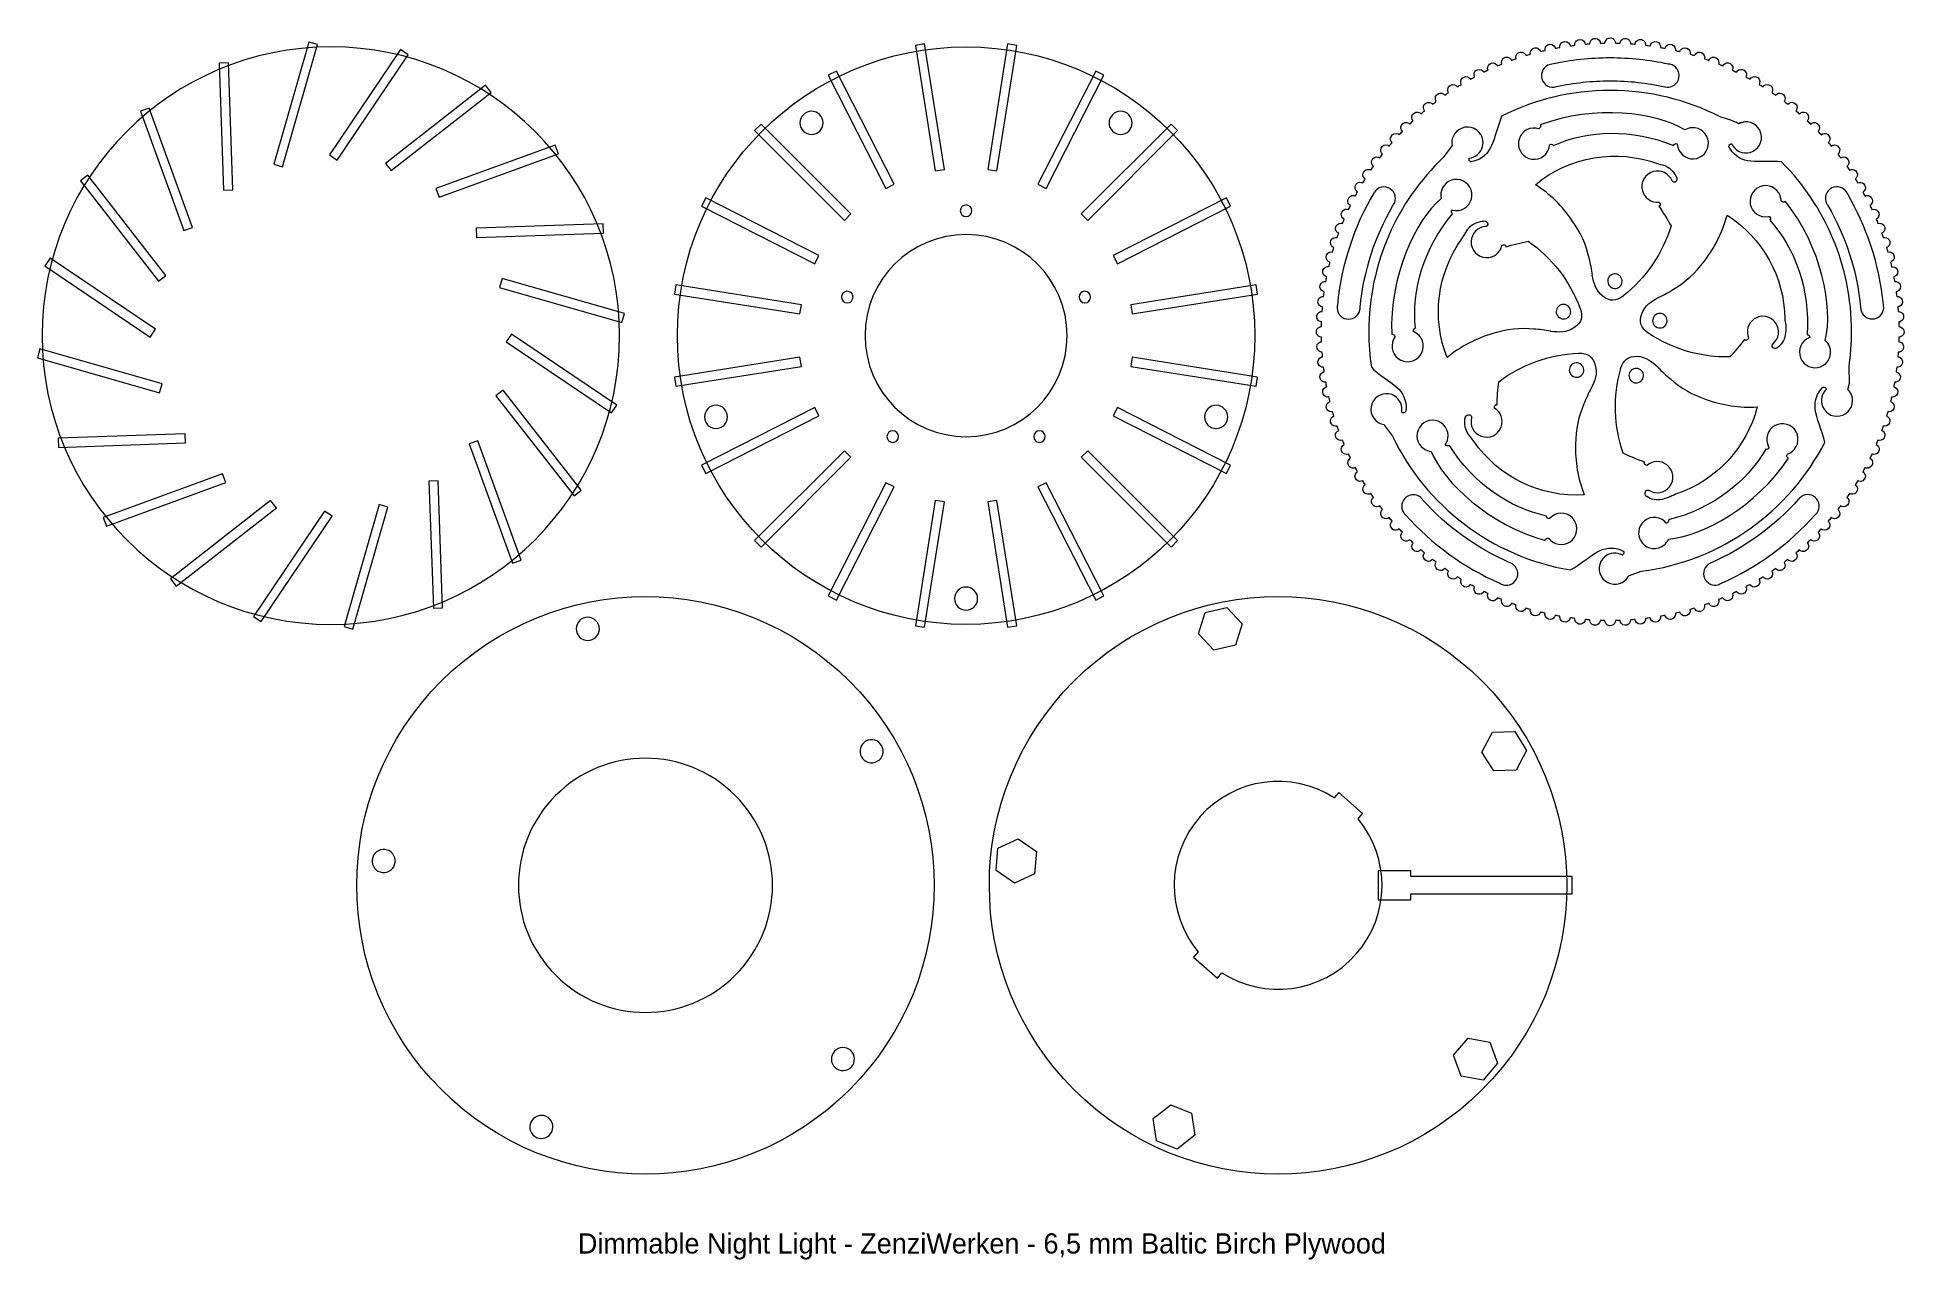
# Model space of a CAD drawing. Header units: inches. Extents: x 38 to 362, y -261 to -49.
import ezdxf

# ---------------------------------------------------------------- set-up
doc = ezdxf.new("R2010")
doc.units = ezdxf.units.IN
doc.header["$MEASUREMENT"] = 0
doc.layers.add('Ebene 1', color=7, linetype='Continuous')

msp = doc.modelspace()

# ---------------------------------------------------------------- texts
at = {"layer": 'Ebene 1', "color": 7, "insert": (131.97, -261.05), "char_height": 3.5, "attachment_point": 7}
msp.add_mtext('\\fMyriad Pro|b0|i0|c0|p34;\\W1;Dimmable Night Light - ZenziWerken - 6,5 mm Baltic Birch Plywood', dxfattribs=at)

# ---------------------------------------------------------------- blocks, each defined once
blk = doc.blocks.new('block 2')
at = {"layer": 'Ebene 1', "color": 250, "lineweight": 20}
blk.add_open_spline([(39.2, -101.06), (39.2, -73.45), (61.58, -51.06), (89.2, -51.06), (116.81, -51.06), (139.2, -73.45), (139.2, -101.06), (139.2, -128.67), (116.81, -151.06), (89.2, -151.06), (61.58, -151.06), (39.2, -128.67), (39.2, -101.06), (39.2, -101.06), (39.2, -101.06), (39.2, -101.06)], degree=3, knots=[0, 0, 0, 0, 1, 1, 1, 2, 2, 2, 3, 3, 3, 4, 4, 4, 5, 5, 5, 5], dxfattribs=at)
blk = doc.blocks.new('block 3')
at = {"layer": 'Ebene 1', "color": 250, "lineweight": 20}
blk.add_lwpolyline([(206.38, -50.56), (202.94, -72.29)], dxfattribs=at)
blk = doc.blocks.new('block 4')
at = {"layer": 'Ebene 1', "color": 250, "lineweight": 20}
blk.add_lwpolyline([(207.96, -50.81), (206.38, -50.56)], dxfattribs=at)
blk = doc.blocks.new('block 5')
at = {"layer": 'Ebene 1', "color": 250, "lineweight": 20}
blk.add_lwpolyline([(204.52, -72.54), (207.96, -50.81)], dxfattribs=at)
blk = doc.blocks.new('block 6')
at = {"layer": 'Ebene 1', "color": 250, "lineweight": 20}
blk.add_lwpolyline([(202.94, -72.29), (204.52, -72.54)], dxfattribs=at)
blk = doc.blocks.new('block 7')
at = {"layer": 'Ebene 1', "color": 250, "lineweight": 20}
blk.add_lwpolyline([(190.43, -50.81), (193.87, -72.54)], dxfattribs=at)
blk = doc.blocks.new('block 8')
at = {"layer": 'Ebene 1', "color": 250, "lineweight": 20}
blk.add_lwpolyline([(192.01, -50.56), (190.43, -50.81)], dxfattribs=at)
blk = doc.blocks.new('block 9')
at = {"layer": 'Ebene 1', "color": 250, "lineweight": 20}
blk.add_lwpolyline([(195.45, -72.29), (192.01, -50.56)], dxfattribs=at)
blk = doc.blocks.new('block 10')
at = {"layer": 'Ebene 1', "color": 250, "lineweight": 20}
blk.add_lwpolyline([(193.87, -72.54), (195.45, -72.29)], dxfattribs=at)
blk = doc.blocks.new('block 11')
at = {"layer": 'Ebene 1', "color": 250, "lineweight": 20}
blk.add_lwpolyline([(175.33, -55.98), (185.32, -75.58)], dxfattribs=at)
blk = doc.blocks.new('block 12')
at = {"layer": 'Ebene 1', "color": 250, "lineweight": 20}
blk.add_lwpolyline([(176.76, -55.25), (175.33, -55.98)], dxfattribs=at)
blk = doc.blocks.new('block 13')
at = {"layer": 'Ebene 1', "color": 250, "lineweight": 20}
blk.add_lwpolyline([(186.74, -74.86), (176.76, -55.25)], dxfattribs=at)
blk = doc.blocks.new('block 14')
at = {"layer": 'Ebene 1', "color": 250, "lineweight": 20}
blk.add_lwpolyline([(185.32, -75.58), (186.74, -74.86)], dxfattribs=at)
blk = doc.blocks.new('block 15')
at = {"layer": 'Ebene 1', "color": 250, "lineweight": 20}
blk.add_lwpolyline([(162.57, -65.56), (178.12, -81.12)], dxfattribs=at)
blk = doc.blocks.new('block 16')
at = {"layer": 'Ebene 1', "color": 250, "lineweight": 20}
blk.add_lwpolyline([(163.7, -64.43), (162.57, -65.56)], dxfattribs=at)
blk = doc.blocks.new('block 17')
at = {"layer": 'Ebene 1', "color": 250, "lineweight": 20}
blk.add_lwpolyline([(179.26, -79.99), (163.7, -64.43)], dxfattribs=at)
blk = doc.blocks.new('block 18')
at = {"layer": 'Ebene 1', "color": 250, "lineweight": 20}
blk.add_lwpolyline([(178.12, -81.12), (179.26, -79.99)], dxfattribs=at)
blk = doc.blocks.new('block 19')
at = {"layer": 'Ebene 1', "color": 250, "lineweight": 20}
blk.add_lwpolyline([(153.39, -78.62), (172.99, -88.61)], dxfattribs=at)
blk = doc.blocks.new('block 20')
at = {"layer": 'Ebene 1', "color": 250, "lineweight": 20}
blk.add_lwpolyline([(154.12, -77.19), (153.39, -78.62)], dxfattribs=at)
blk = doc.blocks.new('block 21')
at = {"layer": 'Ebene 1', "color": 250, "lineweight": 20}
blk.add_lwpolyline([(173.72, -87.18), (154.12, -77.19)], dxfattribs=at)
blk = doc.blocks.new('block 22')
at = {"layer": 'Ebene 1', "color": 250, "lineweight": 20}
blk.add_lwpolyline([(172.99, -88.61), (173.72, -87.18)], dxfattribs=at)
blk = doc.blocks.new('block 23')
at = {"layer": 'Ebene 1', "color": 250, "lineweight": 20}
blk.add_lwpolyline([(148.7, -93.87), (170.43, -97.31)], dxfattribs=at)
blk = doc.blocks.new('block 24')
at = {"layer": 'Ebene 1', "color": 250, "lineweight": 20}
blk.add_lwpolyline([(148.95, -92.29), (148.7, -93.87)], dxfattribs=at)
blk = doc.blocks.new('block 25')
at = {"layer": 'Ebene 1', "color": 250, "lineweight": 20}
blk.add_lwpolyline([(170.68, -95.73), (148.95, -92.29)], dxfattribs=at)
blk = doc.blocks.new('block 26')
at = {"layer": 'Ebene 1', "color": 250, "lineweight": 20}
blk.add_lwpolyline([(170.43, -97.31), (170.68, -95.73)], dxfattribs=at)
blk = doc.blocks.new('block 27')
at = {"layer": 'Ebene 1', "color": 250, "lineweight": 20}
blk.add_lwpolyline([(148.95, -109.83), (170.68, -106.39)], dxfattribs=at)
blk = doc.blocks.new('block 28')
at = {"layer": 'Ebene 1', "color": 250, "lineweight": 20}
blk.add_lwpolyline([(148.7, -108.25), (148.95, -109.83)], dxfattribs=at)
blk = doc.blocks.new('block 29')
at = {"layer": 'Ebene 1', "color": 250, "lineweight": 20}
blk.add_lwpolyline([(170.43, -104.81), (148.7, -108.25)], dxfattribs=at)
blk = doc.blocks.new('block 30')
at = {"layer": 'Ebene 1', "color": 250, "lineweight": 20}
blk.add_lwpolyline([(170.68, -106.39), (170.43, -104.81)], dxfattribs=at)
blk = doc.blocks.new('block 31')
at = {"layer": 'Ebene 1', "color": 250, "lineweight": 20}
blk.add_lwpolyline([(154.12, -124.93), (173.72, -114.94)], dxfattribs=at)
blk = doc.blocks.new('block 32')
at = {"layer": 'Ebene 1', "color": 250, "lineweight": 20}
blk.add_lwpolyline([(153.39, -123.5), (154.12, -124.93)], dxfattribs=at)
blk = doc.blocks.new('block 33')
at = {"layer": 'Ebene 1', "color": 250, "lineweight": 20}
blk.add_lwpolyline([(172.99, -113.51), (153.39, -123.5)], dxfattribs=at)
blk = doc.blocks.new('block 34')
at = {"layer": 'Ebene 1', "color": 250, "lineweight": 20}
blk.add_lwpolyline([(173.72, -114.94), (172.99, -113.51)], dxfattribs=at)
blk = doc.blocks.new('block 35')
at = {"layer": 'Ebene 1', "color": 250, "lineweight": 20}
blk.add_lwpolyline([(163.7, -137.69), (179.26, -122.13)], dxfattribs=at)
blk = doc.blocks.new('block 36')
at = {"layer": 'Ebene 1', "color": 250, "lineweight": 20}
blk.add_lwpolyline([(162.57, -136.56), (163.7, -137.69)], dxfattribs=at)
blk = doc.blocks.new('block 37')
at = {"layer": 'Ebene 1', "color": 250, "lineweight": 20}
blk.add_lwpolyline([(178.12, -121), (162.57, -136.56)], dxfattribs=at)
blk = doc.blocks.new('block 38')
at = {"layer": 'Ebene 1', "color": 250, "lineweight": 20}
blk.add_lwpolyline([(179.26, -122.13), (178.12, -121)], dxfattribs=at)
blk = doc.blocks.new('block 39')
at = {"layer": 'Ebene 1', "color": 250, "lineweight": 20}
blk.add_lwpolyline([(176.76, -146.86), (186.74, -127.26)], dxfattribs=at)
blk = doc.blocks.new('block 40')
at = {"layer": 'Ebene 1', "color": 250, "lineweight": 20}
blk.add_lwpolyline([(175.33, -146.14), (176.76, -146.86)], dxfattribs=at)
blk = doc.blocks.new('block 41')
at = {"layer": 'Ebene 1', "color": 250, "lineweight": 20}
blk.add_lwpolyline([(185.32, -126.54), (175.33, -146.14)], dxfattribs=at)
blk = doc.blocks.new('block 42')
at = {"layer": 'Ebene 1', "color": 250, "lineweight": 20}
blk.add_lwpolyline([(186.74, -127.26), (185.32, -126.54)], dxfattribs=at)
blk = doc.blocks.new('block 43')
at = {"layer": 'Ebene 1', "color": 250, "lineweight": 20}
blk.add_lwpolyline([(192.01, -151.56), (195.45, -129.83)], dxfattribs=at)
blk = doc.blocks.new('block 44')
at = {"layer": 'Ebene 1', "color": 250, "lineweight": 20}
blk.add_lwpolyline([(190.43, -151.31), (192.01, -151.56)], dxfattribs=at)
blk = doc.blocks.new('block 45')
at = {"layer": 'Ebene 1', "color": 250, "lineweight": 20}
blk.add_lwpolyline([(193.87, -129.58), (190.43, -151.31)], dxfattribs=at)
blk = doc.blocks.new('block 46')
at = {"layer": 'Ebene 1', "color": 250, "lineweight": 20}
blk.add_lwpolyline([(195.45, -129.83), (193.87, -129.58)], dxfattribs=at)
blk = doc.blocks.new('block 47')
at = {"layer": 'Ebene 1', "color": 250, "lineweight": 20}
blk.add_lwpolyline([(207.96, -151.31), (204.52, -129.58)], dxfattribs=at)
blk = doc.blocks.new('block 48')
at = {"layer": 'Ebene 1', "color": 250, "lineweight": 20}
blk.add_lwpolyline([(206.38, -151.56), (207.96, -151.31)], dxfattribs=at)
blk = doc.blocks.new('block 49')
at = {"layer": 'Ebene 1', "color": 250, "lineweight": 20}
blk.add_lwpolyline([(202.94, -129.83), (206.38, -151.56)], dxfattribs=at)
blk = doc.blocks.new('block 50')
at = {"layer": 'Ebene 1', "color": 250, "lineweight": 20}
blk.add_lwpolyline([(204.52, -129.58), (202.94, -129.83)], dxfattribs=at)
blk = doc.blocks.new('block 51')
at = {"layer": 'Ebene 1', "color": 250, "lineweight": 20}
blk.add_lwpolyline([(223.06, -146.14), (213.08, -126.54)], dxfattribs=at)
blk = doc.blocks.new('block 52')
at = {"layer": 'Ebene 1', "color": 250, "lineweight": 20}
blk.add_lwpolyline([(221.64, -146.86), (223.06, -146.14)], dxfattribs=at)
blk = doc.blocks.new('block 53')
at = {"layer": 'Ebene 1', "color": 250, "lineweight": 20}
blk.add_lwpolyline([(211.65, -127.26), (221.64, -146.86)], dxfattribs=at)
blk = doc.blocks.new('block 54')
at = {"layer": 'Ebene 1', "color": 250, "lineweight": 20}
blk.add_lwpolyline([(213.08, -126.54), (211.65, -127.26)], dxfattribs=at)
blk = doc.blocks.new('block 55')
at = {"layer": 'Ebene 1', "color": 250, "lineweight": 20}
blk.add_lwpolyline([(235.82, -136.56), (220.27, -121)], dxfattribs=at)
blk = doc.blocks.new('block 56')
at = {"layer": 'Ebene 1', "color": 250, "lineweight": 20}
blk.add_lwpolyline([(234.69, -137.69), (235.82, -136.56)], dxfattribs=at)
blk = doc.blocks.new('block 57')
at = {"layer": 'Ebene 1', "color": 250, "lineweight": 20}
blk.add_lwpolyline([(219.14, -122.13), (234.69, -137.69)], dxfattribs=at)
blk = doc.blocks.new('block 58')
at = {"layer": 'Ebene 1', "color": 250, "lineweight": 20}
blk.add_lwpolyline([(220.27, -121), (219.14, -122.13)], dxfattribs=at)
blk = doc.blocks.new('block 59')
at = {"layer": 'Ebene 1', "color": 250, "lineweight": 20}
blk.add_lwpolyline([(245, -123.5), (225.4, -113.51)], dxfattribs=at)
blk = doc.blocks.new('block 60')
at = {"layer": 'Ebene 1', "color": 250, "lineweight": 20}
blk.add_lwpolyline([(244.27, -124.93), (245, -123.5)], dxfattribs=at)
blk = doc.blocks.new('block 61')
at = {"layer": 'Ebene 1', "color": 250, "lineweight": 20}
blk.add_lwpolyline([(224.67, -114.94), (244.27, -124.93)], dxfattribs=at)
blk = doc.blocks.new('block 62')
at = {"layer": 'Ebene 1', "color": 250, "lineweight": 20}
blk.add_lwpolyline([(225.4, -113.51), (224.67, -114.94)], dxfattribs=at)
blk = doc.blocks.new('block 63')
at = {"layer": 'Ebene 1', "color": 250, "lineweight": 20}
blk.add_lwpolyline([(249.69, -108.25), (227.96, -104.81)], dxfattribs=at)
blk = doc.blocks.new('block 64')
at = {"layer": 'Ebene 1', "color": 250, "lineweight": 20}
blk.add_lwpolyline([(249.44, -109.83), (249.69, -108.25)], dxfattribs=at)
blk = doc.blocks.new('block 65')
at = {"layer": 'Ebene 1', "color": 250, "lineweight": 20}
blk.add_lwpolyline([(227.71, -106.39), (249.44, -109.83)], dxfattribs=at)
blk = doc.blocks.new('block 66')
at = {"layer": 'Ebene 1', "color": 250, "lineweight": 20}
blk.add_lwpolyline([(227.96, -104.81), (227.71, -106.39)], dxfattribs=at)
blk = doc.blocks.new('block 67')
at = {"layer": 'Ebene 1', "color": 250, "lineweight": 20}
blk.add_lwpolyline([(249.44, -92.29), (227.71, -95.73)], dxfattribs=at)
blk = doc.blocks.new('block 68')
at = {"layer": 'Ebene 1', "color": 250, "lineweight": 20}
blk.add_lwpolyline([(249.69, -93.87), (249.44, -92.29)], dxfattribs=at)
blk = doc.blocks.new('block 69')
at = {"layer": 'Ebene 1', "color": 250, "lineweight": 20}
blk.add_lwpolyline([(227.96, -97.31), (249.69, -93.87)], dxfattribs=at)
blk = doc.blocks.new('block 70')
at = {"layer": 'Ebene 1', "color": 250, "lineweight": 20}
blk.add_lwpolyline([(227.71, -95.73), (227.96, -97.31)], dxfattribs=at)
blk = doc.blocks.new('block 71')
at = {"layer": 'Ebene 1', "color": 250, "lineweight": 20}
blk.add_lwpolyline([(244.27, -77.19), (224.67, -87.18)], dxfattribs=at)
blk = doc.blocks.new('block 72')
at = {"layer": 'Ebene 1', "color": 250, "lineweight": 20}
blk.add_lwpolyline([(245, -78.62), (244.27, -77.19)], dxfattribs=at)
blk = doc.blocks.new('block 73')
at = {"layer": 'Ebene 1', "color": 250, "lineweight": 20}
blk.add_lwpolyline([(225.4, -88.61), (245, -78.62)], dxfattribs=at)
blk = doc.blocks.new('block 74')
at = {"layer": 'Ebene 1', "color": 250, "lineweight": 20}
blk.add_lwpolyline([(224.67, -87.18), (225.4, -88.61)], dxfattribs=at)
blk = doc.blocks.new('block 75')
at = {"layer": 'Ebene 1', "color": 250, "lineweight": 20}
blk.add_lwpolyline([(234.69, -64.43), (219.14, -79.99)], dxfattribs=at)
blk = doc.blocks.new('block 76')
at = {"layer": 'Ebene 1', "color": 250, "lineweight": 20}
blk.add_lwpolyline([(235.82, -65.56), (234.69, -64.43)], dxfattribs=at)
blk = doc.blocks.new('block 77')
at = {"layer": 'Ebene 1', "color": 250, "lineweight": 20}
blk.add_lwpolyline([(220.27, -81.12), (235.82, -65.56)], dxfattribs=at)
blk = doc.blocks.new('block 78')
at = {"layer": 'Ebene 1', "color": 250, "lineweight": 20}
blk.add_lwpolyline([(219.14, -79.99), (220.27, -81.12)], dxfattribs=at)
blk = doc.blocks.new('block 79')
at = {"layer": 'Ebene 1', "color": 250, "lineweight": 20}
blk.add_lwpolyline([(221.64, -55.25), (211.65, -74.86)], dxfattribs=at)
blk = doc.blocks.new('block 80')
at = {"layer": 'Ebene 1', "color": 250, "lineweight": 20}
blk.add_lwpolyline([(223.06, -55.98), (221.64, -55.25)], dxfattribs=at)
blk = doc.blocks.new('block 81')
at = {"layer": 'Ebene 1', "color": 250, "lineweight": 20}
blk.add_lwpolyline([(213.08, -75.58), (223.06, -55.98)], dxfattribs=at)
blk = doc.blocks.new('block 82')
at = {"layer": 'Ebene 1', "color": 250, "lineweight": 20}
blk.add_lwpolyline([(211.65, -74.86), (213.08, -75.58)], dxfattribs=at)
blk = doc.blocks.new('block 83')
at = {"layer": 'Ebene 1', "color": 250, "lineweight": 20}
blk.add_lwpolyline([(101.26, -51.54), (88.96, -69.78)], dxfattribs=at)
blk = doc.blocks.new('block 84')
at = {"layer": 'Ebene 1', "color": 250, "lineweight": 20}
blk.add_lwpolyline([(102.59, -52.43), (101.26, -51.54)], dxfattribs=at)
blk = doc.blocks.new('block 85')
at = {"layer": 'Ebene 1', "color": 250, "lineweight": 20}
blk.add_lwpolyline([(90.28, -70.67), (102.59, -52.43)], dxfattribs=at)
blk = doc.blocks.new('block 86')
at = {"layer": 'Ebene 1', "color": 250, "lineweight": 20}
blk.add_lwpolyline([(88.96, -69.78), (90.28, -70.67)], dxfattribs=at)
blk = doc.blocks.new('block 87')
at = {"layer": 'Ebene 1', "color": 250, "lineweight": 20}
blk.add_lwpolyline([(85.37, -50.23), (79.3, -71.38)], dxfattribs=at)
blk = doc.blocks.new('block 88')
at = {"layer": 'Ebene 1', "color": 250, "lineweight": 20}
blk.add_lwpolyline([(86.9, -50.68), (85.37, -50.23)], dxfattribs=at)
blk = doc.blocks.new('block 89')
at = {"layer": 'Ebene 1', "color": 250, "lineweight": 20}
blk.add_lwpolyline([(80.84, -71.82), (86.9, -50.68)], dxfattribs=at)
blk = doc.blocks.new('block 90')
at = {"layer": 'Ebene 1', "color": 250, "lineweight": 20}
blk.add_lwpolyline([(79.3, -71.38), (80.84, -71.82)], dxfattribs=at)
blk = doc.blocks.new('block 91')
at = {"layer": 'Ebene 1', "color": 250, "lineweight": 20}
blk.add_lwpolyline([(69.85, -53.91), (70.62, -75.89)], dxfattribs=at)
blk = doc.blocks.new('block 92')
at = {"layer": 'Ebene 1', "color": 250, "lineweight": 20}
blk.add_lwpolyline([(71.45, -53.85), (69.85, -53.91)], dxfattribs=at)
blk = doc.blocks.new('block 93')
at = {"layer": 'Ebene 1', "color": 250, "lineweight": 20}
blk.add_lwpolyline([(72.21, -75.84), (71.45, -53.85)], dxfattribs=at)
blk = doc.blocks.new('block 94')
at = {"layer": 'Ebene 1', "color": 250, "lineweight": 20}
blk.add_lwpolyline([(70.62, -75.89), (72.21, -75.84)], dxfattribs=at)
blk = doc.blocks.new('block 95')
at = {"layer": 'Ebene 1', "color": 250, "lineweight": 20}
blk.add_lwpolyline([(56.22, -62.19), (63.75, -82.87)], dxfattribs=at)
blk = doc.blocks.new('block 96')
at = {"layer": 'Ebene 1', "color": 250, "lineweight": 20}
blk.add_lwpolyline([(57.73, -61.65), (56.22, -62.19)], dxfattribs=at)
blk = doc.blocks.new('block 97')
at = {"layer": 'Ebene 1', "color": 250, "lineweight": 20}
blk.add_lwpolyline([(65.25, -82.32), (57.73, -61.65)], dxfattribs=at)
blk = doc.blocks.new('block 98')
at = {"layer": 'Ebene 1', "color": 250, "lineweight": 20}
blk.add_lwpolyline([(63.75, -82.87), (65.25, -82.32)], dxfattribs=at)
blk = doc.blocks.new('block 99')
at = {"layer": 'Ebene 1', "color": 250, "lineweight": 20}
blk.add_lwpolyline([(45.83, -74.28), (59.37, -91.62)], dxfattribs=at)
blk = doc.blocks.new('block 100')
at = {"layer": 'Ebene 1', "color": 250, "lineweight": 20}
blk.add_lwpolyline([(47.09, -73.3), (45.83, -74.28)], dxfattribs=at)
blk = doc.blocks.new('block 101')
at = {"layer": 'Ebene 1', "color": 250, "lineweight": 20}
blk.add_lwpolyline([(60.63, -90.64), (47.09, -73.3)], dxfattribs=at)
blk = doc.blocks.new('block 102')
at = {"layer": 'Ebene 1', "color": 250, "lineweight": 20}
blk.add_lwpolyline([(59.37, -91.62), (60.63, -90.64)], dxfattribs=at)
blk = doc.blocks.new('block 103')
at = {"layer": 'Ebene 1', "color": 250, "lineweight": 20}
blk.add_lwpolyline([(39.67, -89), (57.91, -101.3)], dxfattribs=at)
blk = doc.blocks.new('block 104')
at = {"layer": 'Ebene 1', "color": 250, "lineweight": 20}
blk.add_lwpolyline([(40.57, -87.67), (39.67, -89)], dxfattribs=at)
blk = doc.blocks.new('block 105')
at = {"layer": 'Ebene 1', "color": 250, "lineweight": 20}
blk.add_lwpolyline([(58.81, -99.97), (40.57, -87.67)], dxfattribs=at)
blk = doc.blocks.new('block 106')
at = {"layer": 'Ebene 1', "color": 250, "lineweight": 20}
blk.add_lwpolyline([(57.91, -101.3), (58.81, -99.97)], dxfattribs=at)
blk = doc.blocks.new('block 107')
at = {"layer": 'Ebene 1', "color": 250, "lineweight": 20}
blk.add_lwpolyline([(38.37, -104.89), (59.52, -110.95)], dxfattribs=at)
blk = doc.blocks.new('block 108')
at = {"layer": 'Ebene 1', "color": 250, "lineweight": 20}
blk.add_lwpolyline([(38.81, -103.35), (38.37, -104.89)], dxfattribs=at)
blk = doc.blocks.new('block 109')
at = {"layer": 'Ebene 1', "color": 250, "lineweight": 20}
blk.add_lwpolyline([(59.96, -109.42), (38.81, -103.35)], dxfattribs=at)
blk = doc.blocks.new('block 110')
at = {"layer": 'Ebene 1', "color": 250, "lineweight": 20}
blk.add_lwpolyline([(59.52, -110.95), (59.96, -109.42)], dxfattribs=at)
blk = doc.blocks.new('block 111')
at = {"layer": 'Ebene 1', "color": 250, "lineweight": 20}
blk.add_lwpolyline([(42.04, -120.41), (64.03, -119.64)], dxfattribs=at)
blk = doc.blocks.new('block 112')
at = {"layer": 'Ebene 1', "color": 250, "lineweight": 20}
blk.add_lwpolyline([(41.99, -118.81), (42.04, -120.41)], dxfattribs=at)
blk = doc.blocks.new('block 113')
at = {"layer": 'Ebene 1', "color": 250, "lineweight": 20}
blk.add_lwpolyline([(63.97, -118.04), (41.99, -118.81)], dxfattribs=at)
blk = doc.blocks.new('block 114')
at = {"layer": 'Ebene 1', "color": 250, "lineweight": 20}
blk.add_lwpolyline([(64.03, -119.64), (63.97, -118.04)], dxfattribs=at)
blk = doc.blocks.new('block 115')
at = {"layer": 'Ebene 1', "color": 250, "lineweight": 20}
blk.add_lwpolyline([(50.33, -134.03), (71, -126.51)], dxfattribs=at)
blk = doc.blocks.new('block 116')
at = {"layer": 'Ebene 1', "color": 250, "lineweight": 20}
blk.add_lwpolyline([(49.78, -132.53), (50.33, -134.03)], dxfattribs=at)
blk = doc.blocks.new('block 117')
at = {"layer": 'Ebene 1', "color": 250, "lineweight": 20}
blk.add_lwpolyline([(70.46, -125.01), (49.78, -132.53)], dxfattribs=at)
blk = doc.blocks.new('block 118')
at = {"layer": 'Ebene 1', "color": 250, "lineweight": 20}
blk.add_lwpolyline([(71, -126.51), (70.46, -125.01)], dxfattribs=at)
blk = doc.blocks.new('block 119')
at = {"layer": 'Ebene 1', "color": 250, "lineweight": 20}
blk.add_lwpolyline([(62.42, -144.43), (79.76, -130.89)], dxfattribs=at)
blk = doc.blocks.new('block 120')
at = {"layer": 'Ebene 1', "color": 250, "lineweight": 20}
blk.add_lwpolyline([(61.44, -143.17), (62.42, -144.43)], dxfattribs=at)
blk = doc.blocks.new('block 121')
at = {"layer": 'Ebene 1', "color": 250, "lineweight": 20}
blk.add_lwpolyline([(78.77, -129.62), (61.44, -143.17)], dxfattribs=at)
blk = doc.blocks.new('block 122')
at = {"layer": 'Ebene 1', "color": 250, "lineweight": 20}
blk.add_lwpolyline([(79.76, -130.89), (78.77, -129.62)], dxfattribs=at)
blk = doc.blocks.new('block 123')
at = {"layer": 'Ebene 1', "color": 250, "lineweight": 20}
blk.add_lwpolyline([(77.13, -150.58), (89.44, -132.34)], dxfattribs=at)
blk = doc.blocks.new('block 124')
at = {"layer": 'Ebene 1', "color": 250, "lineweight": 20}
blk.add_lwpolyline([(75.81, -149.69), (77.13, -150.58)], dxfattribs=at)
blk = doc.blocks.new('block 125')
at = {"layer": 'Ebene 1', "color": 250, "lineweight": 20}
blk.add_lwpolyline([(88.11, -131.45), (75.81, -149.69)], dxfattribs=at)
blk = doc.blocks.new('block 126')
at = {"layer": 'Ebene 1', "color": 250, "lineweight": 20}
blk.add_lwpolyline([(89.44, -132.34), (88.11, -131.45)], dxfattribs=at)
blk = doc.blocks.new('block 127')
at = {"layer": 'Ebene 1', "color": 250, "lineweight": 20}
blk.add_lwpolyline([(93.03, -151.88), (99.09, -130.74)], dxfattribs=at)
blk = doc.blocks.new('block 128')
at = {"layer": 'Ebene 1', "color": 250, "lineweight": 20}
blk.add_lwpolyline([(91.49, -151.44), (93.03, -151.88)], dxfattribs=at)
blk = doc.blocks.new('block 129')
at = {"layer": 'Ebene 1', "color": 250, "lineweight": 20}
blk.add_lwpolyline([(97.55, -130.3), (91.49, -151.44)], dxfattribs=at)
blk = doc.blocks.new('block 130')
at = {"layer": 'Ebene 1', "color": 250, "lineweight": 20}
blk.add_lwpolyline([(99.09, -130.74), (97.55, -130.3)], dxfattribs=at)
blk = doc.blocks.new('block 131')
at = {"layer": 'Ebene 1', "color": 250, "lineweight": 20}
blk.add_lwpolyline([(108.55, -148.21), (107.78, -126.23)], dxfattribs=at)
blk = doc.blocks.new('block 132')
at = {"layer": 'Ebene 1', "color": 250, "lineweight": 20}
blk.add_lwpolyline([(106.95, -148.27), (108.55, -148.21)], dxfattribs=at)
blk = doc.blocks.new('block 133')
at = {"layer": 'Ebene 1', "color": 250, "lineweight": 20}
blk.add_lwpolyline([(106.18, -126.28), (106.95, -148.27)], dxfattribs=at)
blk = doc.blocks.new('block 134')
at = {"layer": 'Ebene 1', "color": 250, "lineweight": 20}
blk.add_lwpolyline([(107.78, -126.23), (106.18, -126.28)], dxfattribs=at)
blk = doc.blocks.new('block 135')
at = {"layer": 'Ebene 1', "color": 250, "lineweight": 20}
blk.add_lwpolyline([(122.17, -139.93), (114.65, -119.25)], dxfattribs=at)
blk = doc.blocks.new('block 136')
at = {"layer": 'Ebene 1', "color": 250, "lineweight": 20}
blk.add_lwpolyline([(120.67, -140.47), (122.17, -139.93)], dxfattribs=at)
blk = doc.blocks.new('block 137')
at = {"layer": 'Ebene 1', "color": 250, "lineweight": 20}
blk.add_lwpolyline([(113.14, -119.8), (120.67, -140.47)], dxfattribs=at)
blk = doc.blocks.new('block 138')
at = {"layer": 'Ebene 1', "color": 250, "lineweight": 20}
blk.add_lwpolyline([(114.65, -119.25), (113.14, -119.8)], dxfattribs=at)
blk = doc.blocks.new('block 139')
at = {"layer": 'Ebene 1', "color": 250, "lineweight": 20}
blk.add_lwpolyline([(132.57, -127.83), (119.02, -110.5)], dxfattribs=at)
blk = doc.blocks.new('block 140')
at = {"layer": 'Ebene 1', "color": 250, "lineweight": 20}
blk.add_lwpolyline([(131.31, -128.82), (132.57, -127.83)], dxfattribs=at)
blk = doc.blocks.new('block 141')
at = {"layer": 'Ebene 1', "color": 250, "lineweight": 20}
blk.add_lwpolyline([(117.76, -111.48), (131.31, -128.82)], dxfattribs=at)
blk = doc.blocks.new('block 142')
at = {"layer": 'Ebene 1', "color": 250, "lineweight": 20}
blk.add_lwpolyline([(119.02, -110.5), (117.76, -111.48)], dxfattribs=at)
blk = doc.blocks.new('block 143')
at = {"layer": 'Ebene 1', "color": 250, "lineweight": 20}
blk.add_lwpolyline([(138.72, -113.12), (120.48, -100.82)], dxfattribs=at)
blk = doc.blocks.new('block 144')
at = {"layer": 'Ebene 1', "color": 250, "lineweight": 20}
blk.add_lwpolyline([(137.82, -114.45), (138.72, -113.12)], dxfattribs=at)
blk = doc.blocks.new('block 145')
at = {"layer": 'Ebene 1', "color": 250, "lineweight": 20}
blk.add_lwpolyline([(119.58, -102.15), (137.82, -114.45)], dxfattribs=at)
blk = doc.blocks.new('block 146')
at = {"layer": 'Ebene 1', "color": 250, "lineweight": 20}
blk.add_lwpolyline([(120.48, -100.82), (119.58, -102.15)], dxfattribs=at)
blk = doc.blocks.new('block 147')
at = {"layer": 'Ebene 1', "color": 250, "lineweight": 20}
blk.add_lwpolyline([(140.02, -97.23), (118.87, -91.16)], dxfattribs=at)
blk = doc.blocks.new('block 148')
at = {"layer": 'Ebene 1', "color": 250, "lineweight": 20}
blk.add_lwpolyline([(139.58, -98.77), (140.02, -97.23)], dxfattribs=at)
blk = doc.blocks.new('block 149')
at = {"layer": 'Ebene 1', "color": 250, "lineweight": 20}
blk.add_lwpolyline([(118.43, -92.7), (139.58, -98.77)], dxfattribs=at)
blk = doc.blocks.new('block 150')
at = {"layer": 'Ebene 1', "color": 250, "lineweight": 20}
blk.add_lwpolyline([(118.87, -91.16), (118.43, -92.7)], dxfattribs=at)
blk = doc.blocks.new('block 151')
at = {"layer": 'Ebene 1', "color": 250, "lineweight": 20}
blk.add_lwpolyline([(136.35, -81.71), (114.36, -82.48)], dxfattribs=at)
blk = doc.blocks.new('block 152')
at = {"layer": 'Ebene 1', "color": 250, "lineweight": 20}
blk.add_lwpolyline([(136.41, -83.31), (136.35, -81.71)], dxfattribs=at)
blk = doc.blocks.new('block 153')
at = {"layer": 'Ebene 1', "color": 250, "lineweight": 20}
blk.add_lwpolyline([(114.42, -84.08), (136.41, -83.31)], dxfattribs=at)
blk = doc.blocks.new('block 154')
at = {"layer": 'Ebene 1', "color": 250, "lineweight": 20}
blk.add_lwpolyline([(114.36, -82.48), (114.42, -84.08)], dxfattribs=at)
blk = doc.blocks.new('block 155')
at = {"layer": 'Ebene 1', "color": 250, "lineweight": 20}
blk.add_lwpolyline([(128.06, -68.09), (107.39, -75.61)], dxfattribs=at)
blk = doc.blocks.new('block 156')
at = {"layer": 'Ebene 1', "color": 250, "lineweight": 20}
blk.add_lwpolyline([(128.61, -69.59), (128.06, -68.09)], dxfattribs=at)
blk = doc.blocks.new('block 157')
at = {"layer": 'Ebene 1', "color": 250, "lineweight": 20}
blk.add_lwpolyline([(107.94, -77.11), (128.61, -69.59)], dxfattribs=at)
blk = doc.blocks.new('block 158')
at = {"layer": 'Ebene 1', "color": 250, "lineweight": 20}
blk.add_lwpolyline([(107.39, -75.61), (107.94, -77.11)], dxfattribs=at)
blk = doc.blocks.new('block 159')
at = {"layer": 'Ebene 1', "color": 250, "lineweight": 20}
blk.add_lwpolyline([(115.97, -57.69), (98.64, -71.23)], dxfattribs=at)
blk = doc.blocks.new('block 160')
at = {"layer": 'Ebene 1', "color": 250, "lineweight": 20}
blk.add_lwpolyline([(116.96, -58.95), (115.97, -57.69)], dxfattribs=at)
blk = doc.blocks.new('block 161')
at = {"layer": 'Ebene 1', "color": 250, "lineweight": 20}
blk.add_lwpolyline([(99.62, -72.49), (116.96, -58.95)], dxfattribs=at)
blk = doc.blocks.new('block 162')
at = {"layer": 'Ebene 1', "color": 250, "lineweight": 20}
blk.add_lwpolyline([(98.64, -71.23), (99.62, -72.49)], dxfattribs=at)

# ---------------------------------------------------------------- linework, layer by layer
at = {"layer": 'Ebene 1', "color": 250, "lineweight": 20}
for points in [[(240.61, -148.99), (244.38, -148.14), (247.01, -150.98), (245.86, -154.67), (242.09, -155.52), (239.46, -152.68), (240.61, -148.99)], [(290.57, -176.44), (288.52, -173.16), (290.34, -169.74), (294.21, -169.61), (296.26, -172.9), (294.44, -176.31), (290.57, -176.44)], [(211.07, -194.23), (207.57, -195.89), (204.39, -193.68), (204.71, -189.83), (208.2, -188.18), (211.38, -190.38), (211.07, -194.23)], [(304.13, -197.72), (304.13, -194.72), (276.24, -194.74), (276.24, -193.74), (270.58, -193.74), (270.58, -198.74), (276.24, -198.74), (276.24, -197.74), (304.13, -197.72)], [(288.72, -229.97), (284.92, -229.28), (283.61, -225.63), (286.12, -222.68), (289.92, -223.38), (291.23, -227.02), (288.72, -229.97)], [(235.75, -241.9), (232.16, -240.47), (231.6, -236.64), (234.64, -234.24), (238.23, -235.67), (238.79, -239.5), (235.75, -241.9)]]:
    msp.add_lwpolyline(points, dxfattribs=at)
for points, knots in [([(199.2, -51.06), (171.58, -51.06), (149.2, -73.45), (149.2, -101.06), (149.2, -128.67), (171.58, -151.06), (199.2, -151.06), (226.81, -151.06), (249.2, -128.67), (249.2, -101.06), (249.2, -73.45), (226.81, -51.06), (199.2, -51.06)], [0, 0, 0, 0, 1, 1, 1, 2, 2, 2, 3, 3, 3, 4, 4, 4, 4]), ([(360.85, -103.91), (361.34, -103.8), (361.65, -103.31), (361.54, -102.82), (361.45, -102.42), (361.1, -102.15), (360.71, -102.12), (360.72, -101.85), (360.72, -101.58), (360.73, -101.31), (360.81, -101.31), (360.89, -101.3), (360.97, -101.28), (361.45, -101.14), (361.73, -100.64), (361.59, -100.16), (361.48, -99.76), (361.12, -99.51), (360.73, -99.5), (360.73, -99.23), (360.72, -98.96), (360.71, -98.69), (360.79, -98.69), (360.87, -98.68), (360.95, -98.65), (361.42, -98.49), (361.67, -97.97), (361.51, -97.5), (361.38, -97.11), (361.01, -96.87), (360.62, -96.89), (360.6, -96.62), (360.58, -96.35), (360.55, -96.08), (360.63, -96.07), (360.71, -96.06), (360.79, -96.03), (361.25, -95.84), (361.48, -95.31), (361.29, -94.84), (361.14, -94.46), (360.76, -94.25), (360.37, -94.28), (360.33, -94.01), (360.3, -93.75), (360.26, -93.48), (360.34, -93.47), (360.41, -93.45), (360.49, -93.41), (360.94, -93.2), (361.14, -92.66), (360.93, -92.21), (360.76, -91.84), (360.37, -91.64), (359.98, -91.69), (359.94, -91.43), (359.89, -91.16), (359.83, -90.9), (359.91, -90.88), (359.98, -90.86), (360.05, -90.82), (360.5, -90.58), (360.67, -90.03), (360.43, -89.59), (360.24, -89.23), (359.84, -89.06), (359.46, -89.13), (359.4, -88.86), (359.34, -88.6), (359.27, -88.34), (359.34, -88.32), (359.42, -88.29), (359.48, -88.25), (359.91, -87.99), (360.06, -87.44), (359.8, -87.01), (359.59, -86.66), (359.18, -86.5), (358.81, -86.59), (358.73, -86.33), (358.66, -86.07), (358.58, -85.82), (358.65, -85.79), (358.72, -85.76), (358.78, -85.72), (359.2, -85.44), (359.31, -84.87), (359.03, -84.46), (358.8, -84.12), (358.39, -83.99), (358.02, -84.1), (357.93, -83.84), (357.84, -83.59), (357.75, -83.33), (357.82, -83.3), (357.88, -83.27), (357.95, -83.22), (358.35, -82.92), (358.43, -82.35), (358.13, -81.95), (357.88, -81.63), (357.46, -81.51), (357.1, -81.64), (357, -81.39), (356.9, -81.14), (356.79, -80.9), (356.86, -80.86), (356.92, -80.83), (356.98, -80.78), (357.37, -80.45), (357.42, -79.88), (357.1, -79.5), (356.84, -79.18), (356.41, -79.1), (356.05, -79.24), (355.94, -79), (355.82, -78.76), (355.7, -78.51), (355.77, -78.48), (355.83, -78.44), (355.89, -78.38), (356.26, -78.04), (356.28, -77.47), (355.94, -77.1), (355.66, -76.8), (355.23, -76.73), (354.88, -76.9), (354.75, -76.66), (354.62, -76.43), (354.49, -76.19), (354.56, -76.15), (354.62, -76.11), (354.68, -76.05), (355.03, -75.69), (355.02, -75.11), (354.66, -74.77), (354.36, -74.48), (353.93, -74.44), (353.59, -74.63), (353.45, -74.39), (353.31, -74.17), (353.16, -73.94), (353.23, -73.89), (353.29, -73.84), (353.34, -73.78), (353.67, -73.41), (353.63, -72.83), (353.26, -72.5), (352.95, -72.23), (352.51, -72.21), (352.18, -72.42), (352.03, -72.2), (351.87, -71.97), (351.72, -71.75), (351.78, -71.71), (351.84, -71.65), (351.89, -71.59), (352.2, -71.2), (352.13, -70.63), (351.74, -70.32), (351.41, -70.06), (350.97, -70.07), (350.66, -70.29), (350.49, -70.08), (350.33, -69.86), (350.16, -69.65), (350.22, -69.6), (350.28, -69.54), (350.33, -69.48), (350.62, -69.07), (350.52, -68.5), (350.11, -68.21), (349.77, -67.97), (349.33, -68), (349.02, -68.24), (348.85, -68.04), (348.68, -67.83), (348.5, -67.63), (348.56, -67.58), (348.61, -67.52), (348.65, -67.45), (348.92, -67.02), (348.79, -66.46), (348.37, -66.19), (348.02, -65.98), (347.58, -66.03), (347.29, -66.29), (347.1, -66.09), (346.92, -65.89), (346.73, -65.7), (346.79, -65.64), (346.84, -65.58), (346.88, -65.51), (347.12, -65.07), (346.96, -64.52), (346.53, -64.27), (346.17, -64.07), (345.73, -64.15), (345.45, -64.42), (345.26, -64.23), (345.06, -64.05), (344.86, -63.86), (344.92, -63.8), (344.96, -63.74), (345, -63.66), (345.22, -63.21), (345.04, -62.67), (344.59, -62.45), (344.22, -62.27), (343.79, -62.36), (343.52, -62.65), (343.32, -62.47), (343.11, -62.3), (342.91, -62.13), (342.95, -62.07), (343, -62), (343.03, -61.92), (343.23, -61.46), (343.01, -60.93), (342.55, -60.73), (342.18, -60.57), (341.75, -60.69), (341.5, -60.99), (341.29, -60.82), (341.07, -60.66), (340.86, -60.49), (340.9, -60.43), (340.95, -60.36), (340.97, -60.28), (341.15, -59.81), (340.9, -59.29), (340.43, -59.12), (340.05, -58.98), (339.63, -59.12), (339.4, -59.43), (339.18, -59.28), (338.96, -59.12), (338.73, -58.97), (338.77, -58.9), (338.81, -58.83), (338.83, -58.76), (338.98, -58.28), (338.71, -57.77), (338.23, -57.62), (337.84, -57.5), (337.43, -57.66), (337.21, -57.99), (336.99, -57.84), (336.76, -57.7), (336.53, -57.56), (336.56, -57.49), (336.59, -57.42), (336.61, -57.34), (336.74, -56.86), (336.44, -56.36), (335.95, -56.24), (335.56, -56.14), (335.16, -56.32), (334.96, -56.66), (334.72, -56.52), (334.49, -56.4), (334.25, -56.27), (334.28, -56.2), (334.31, -56.13), (334.33, -56.05), (334.42, -55.56), (334.1, -55.08), (333.61, -54.98), (333.21, -54.9), (332.82, -55.1), (332.64, -55.45), (332.4, -55.33), (332.15, -55.21), (331.91, -55.1), (331.94, -55.03), (331.96, -54.95), (331.97, -54.88), (332.04, -54.38), (331.7, -53.92), (331.2, -53.85), (330.8, -53.79), (330.42, -54.01), (330.26, -54.36), (330.01, -54.25), (329.76, -54.15), (329.51, -54.05), (329.53, -53.98), (329.55, -53.91), (329.56, -53.83), (329.6, -53.33), (329.24, -52.89), (328.74, -52.84), (328.33, -52.8), (327.97, -53.04), (327.82, -53.4), (327.57, -53.31), (327.31, -53.22), (327.06, -53.13), (327.08, -53.06), (327.09, -52.98), (327.1, -52.91), (327.11, -52.4), (326.72, -51.98), (326.22, -51.96), (325.81, -51.95), (325.46, -52.21), (325.34, -52.57), (325.08, -52.49), (324.82, -52.42), (324.56, -52.34), (324.58, -52.27), (324.59, -52.19), (324.59, -52.12), (324.58, -51.61), (324.17, -51.21), (323.67, -51.22), (323.26, -51.23), (322.92, -51.5), (322.81, -51.88), (322.55, -51.81), (322.29, -51.75), (322.03, -51.68), (322.04, -51.61), (322.05, -51.54), (322.04, -51.46), (322.01, -50.96), (321.57, -50.58), (321.07, -50.61), (320.67, -50.64), (320.34, -50.93), (320.25, -51.31), (319.99, -51.26), (319.73, -51.21), (319.46, -51.17), (319.47, -51.09), (319.47, -51.01), (319.46, -50.93), (319.4, -50.43), (318.95, -50.08), (318.45, -50.14), (318.05, -50.19), (317.74, -50.5), (317.67, -50.89), (317.4, -50.85), (317.14, -50.81), (316.87, -50.78), (316.88, -50.7), (316.88, -50.62), (316.86, -50.54), (316.78, -50.05), (316.31, -49.72), (315.81, -49.8), (315.41, -49.88), (315.12, -50.21), (315.07, -50.59), (314.8, -50.57), (314.53, -50.55), (314.26, -50.53), (314.27, -50.45), (314.26, -50.37), (314.25, -50.29), (314.13, -49.8), (313.65, -49.5), (313.16, -49.61), (312.76, -49.7), (312.48, -50.05), (312.46, -50.44), (312.19, -50.43), (311.92, -50.42), (311.65, -50.42), (311.65, -50.34), (311.64, -50.26), (311.62, -50.18), (311.48, -49.69), (310.98, -49.41), (310.5, -49.55), (310.1, -49.66), (309.84, -50.02), (309.84, -50.42), (309.57, -50.42), (309.3, -50.43), (309.03, -50.44), (309.03, -50.36), (309.01, -50.28), (308.99, -50.2), (308.83, -49.73), (308.31, -49.47), (307.83, -49.63), (307.44, -49.77), (307.21, -50.14), (307.22, -50.53), (306.96, -50.55), (306.69, -50.57), (306.42, -50.59), (306.41, -50.52), (306.39, -50.44), (306.36, -50.36), (306.18, -49.89), (305.65, -49.67), (305.18, -49.86), (304.8, -50.01), (304.58, -50.39), (304.62, -50.78), (304.35, -50.81), (304.08, -50.85), (303.82, -50.89), (303.8, -50.81), (303.78, -50.73), (303.75, -50.66), (303.54, -50.2), (303, -50.01), (302.54, -50.22), (302.17, -50.39), (301.98, -50.78), (302.03, -51.16), (301.76, -51.21), (301.5, -51.26), (301.23, -51.31), (301.22, -51.24), (301.19, -51.16), (301.16, -51.09), (300.92, -50.65), (300.37, -50.48), (299.93, -50.71), (299.57, -50.9), (299.39, -51.3), (299.46, -51.68), (299.2, -51.74), (298.94, -51.81), (298.68, -51.87), (298.66, -51.8), (298.63, -51.73), (298.59, -51.66), (298.33, -51.23), (297.77, -51.09), (297.34, -51.35), (296.99, -51.56), (296.84, -51.96), (296.93, -52.34), (296.67, -52.41), (296.41, -52.49), (296.15, -52.57), (296.13, -52.5), (296.1, -52.43), (296.05, -52.36), (295.77, -51.95), (295.21, -51.84), (294.79, -52.12), (294.45, -52.34), (294.32, -52.76), (294.43, -53.13), (294.18, -53.22), (293.92, -53.31), (293.67, -53.4), (293.64, -53.33), (293.61, -53.26), (293.56, -53.2), (293.26, -52.8), (292.69, -52.72), (292.29, -53.02), (291.96, -53.26), (291.85, -53.68), (291.98, -54.05), (291.73, -54.15), (291.48, -54.25), (291.23, -54.36), (291.2, -54.29), (291.16, -54.22), (291.11, -54.16), (290.79, -53.78), (290.22, -53.73), (289.83, -54.05), (289.52, -54.31), (289.43, -54.74), (289.58, -55.09), (289.34, -55.21), (289.09, -55.32), (288.85, -55.44), (288.81, -55.38), (288.77, -55.31), (288.72, -55.25), (288.38, -54.89), (287.8, -54.86), (287.44, -55.21), (287.14, -55.48), (287.07, -55.92), (287.24, -56.27), (287, -56.39), (286.76, -56.52), (286.53, -56.65), (286.49, -56.59), (286.44, -56.52), (286.39, -56.47), (286.03, -56.12), (285.45, -56.13), (285.1, -56.49), (284.82, -56.78), (284.77, -57.22), (284.96, -57.56), (284.73, -57.7), (284.5, -57.84), (284.27, -57.98), (284.23, -57.92), (284.18, -57.86), (284.12, -57.8), (283.74, -57.47), (283.17, -57.51), (282.84, -57.89), (282.57, -58.2), (282.55, -58.64), (282.76, -58.97), (282.53, -59.12), (282.31, -59.27), (282.09, -59.43), (282.04, -59.36), (281.99, -59.3), (281.93, -59.25), (281.53, -58.94), (280.96, -59.01), (280.65, -59.41), (280.4, -59.73), (280.4, -60.17), (280.63, -60.49), (280.41, -60.65), (280.2, -60.82), (279.99, -60.98), (279.94, -60.92), (279.88, -60.87), (279.81, -60.82), (279.4, -60.53), (278.84, -60.63), (278.55, -61.04), (278.31, -61.38), (278.34, -61.82), (278.58, -62.12), (278.38, -62.3), (278.17, -62.47), (277.97, -62.65), (277.91, -62.59), (277.85, -62.54), (277.78, -62.49), (277.36, -62.22), (276.8, -62.35), (276.53, -62.78), (276.31, -63.13), (276.36, -63.57), (276.62, -63.86), (276.43, -64.04), (276.23, -64.23), (276.04, -64.42), (275.98, -64.36), (275.92, -64.31), (275.84, -64.27), (275.41, -64.02), (274.85, -64.18), (274.61, -64.62), (274.41, -64.98), (274.48, -65.41), (274.76, -65.69), (274.57, -65.89), (274.38, -66.08), (274.2, -66.28), (274.14, -66.23), (274.08, -66.18), (274, -66.14), (273.55, -65.92), (273.01, -66.11), (272.79, -66.56), (272.6, -66.93), (272.7, -67.36), (272.99, -67.62), (272.81, -67.83), (272.64, -68.03), (272.46, -68.24), (272.4, -68.19), (272.34, -68.15), (272.26, -68.11), (271.8, -67.92), (271.26, -68.13), (271.07, -68.59), (270.91, -68.97), (271.02, -69.39), (271.32, -69.64), (271.16, -69.86), (270.99, -70.07), (270.83, -70.29), (270.77, -70.24), (270.7, -70.2), (270.62, -70.17), (270.15, -70), (269.63, -70.24), (269.46, -70.71), (269.31, -71.1), (269.45, -71.51), (269.77, -71.75), (269.61, -71.97), (269.46, -72.19), (269.31, -72.41), (269.24, -72.37), (269.17, -72.34), (269.09, -72.31), (268.61, -72.17), (268.11, -72.43), (267.96, -72.91), (267.84, -73.31), (268, -73.71), (268.32, -73.93), (268.18, -74.16), (268.04, -74.39), (267.9, -74.62), (267.83, -74.58), (267.76, -74.55), (267.68, -74.53), (267.19, -74.41), (266.7, -74.7), (266.58, -75.19), (266.48, -75.59), (266.66, -75.99), (266.99, -76.19), (266.86, -76.42), (266.73, -76.66), (266.6, -76.9), (266.54, -76.86), (266.46, -76.84), (266.39, -76.82), (265.89, -76.72), (265.42, -77.04), (265.32, -77.54), (265.24, -77.94), (265.44, -78.32), (265.78, -78.51), (265.66, -78.75), (265.55, -78.99), (265.43, -79.24), (265.36, -79.21), (265.29, -79.19), (265.21, -79.17), (264.72, -79.1), (264.26, -79.45), (264.18, -79.95), (264.13, -80.35), (264.35, -80.72), (264.69, -80.89), (264.59, -81.14), (264.49, -81.39), (264.39, -81.64), (264.32, -81.61), (264.24, -81.59), (264.16, -81.59), (263.66, -81.54), (263.22, -81.91), (263.18, -82.41), (263.14, -82.81), (263.38, -83.18), (263.74, -83.33), (263.64, -83.58), (263.55, -83.83), (263.47, -84.09), (263.4, -84.07), (263.32, -84.05), (263.24, -84.05), (262.74, -84.03), (262.32, -84.42), (262.3, -84.92), (262.29, -85.33), (262.54, -85.68), (262.91, -85.81), (262.83, -86.07), (262.75, -86.33), (262.68, -86.59), (262.6, -86.57), (262.53, -86.56), (262.45, -86.56), (261.95, -86.57), (261.55, -86.98), (261.56, -87.48), (261.56, -87.89), (261.84, -88.22), (262.21, -88.33), (262.15, -88.6), (262.08, -88.86), (262.02, -89.12), (261.95, -89.11), (261.87, -89.1), (261.79, -89.1), (261.29, -89.14), (260.91, -89.57), (260.95, -90.07), (260.98, -90.48), (261.27, -90.8), (261.65, -90.89), (261.6, -91.16), (261.55, -91.42), (261.5, -91.69), (261.43, -91.68), (261.35, -91.67), (261.27, -91.68), (260.77, -91.74), (260.42, -92.19), (260.48, -92.69), (260.53, -93.1), (260.84, -93.41), (261.22, -93.47), (261.18, -93.74), (261.15, -94.01), (261.12, -94.28), (261.04, -94.27), (260.96, -94.27), (260.88, -94.28), (260.39, -94.37), (260.06, -94.84), (260.14, -95.33), (260.21, -95.74), (260.54, -96.03), (260.93, -96.08), (260.91, -96.34), (260.89, -96.61), (260.87, -96.88), (260.79, -96.88), (260.71, -96.88), (260.63, -96.9), (260.14, -97.01), (259.83, -97.5), (259.95, -97.99), (260.04, -98.39), (260.38, -98.66), (260.77, -98.69), (260.76, -98.96), (260.76, -99.23), (260.75, -99.5), (260.67, -99.5), (260.59, -99.51), (260.51, -99.53), (260.03, -99.67), (259.75, -100.17), (259.89, -100.65), (260, -101.05), (260.36, -101.3), (260.75, -101.31), (260.76, -101.58), (260.76, -101.85), (260.77, -102.11), (260.69, -102.12), (260.62, -102.13), (260.54, -102.16), (260.06, -102.32), (259.81, -102.84), (259.97, -103.31), (260.1, -103.7), (260.48, -103.94), (260.87, -103.92), (260.88, -104.19), (260.91, -104.46), (260.93, -104.73), (260.85, -104.74), (260.77, -104.75), (260.7, -104.78), (260.23, -104.97), (260.01, -105.5), (260.19, -105.96), (260.35, -106.34), (260.73, -106.56), (261.11, -106.53), (261.15, -106.79), (261.18, -107.06), (261.22, -107.33), (261.14, -107.34), (261.07, -107.36), (261, -107.4), (260.54, -107.61), (260.34, -108.15), (260.55, -108.6), (260.72, -108.97), (261.11, -109.17), (261.5, -109.12), (261.55, -109.38), (261.6, -109.65), (261.65, -109.91), (261.57, -109.93), (261.5, -109.95), (261.43, -109.99), (260.99, -110.22), (260.82, -110.77), (261.05, -111.22), (261.24, -111.58), (261.64, -111.75), (262.02, -111.68), (262.08, -111.95), (262.15, -112.21), (262.21, -112.47), (262.14, -112.49), (262.07, -112.52), (262, -112.56), (261.57, -112.81), (261.43, -113.37), (261.68, -113.8), (261.89, -114.15), (262.3, -114.31), (262.68, -114.22), (262.75, -114.48), (262.83, -114.73), (262.91, -114.99), (262.84, -115.02), (262.77, -115.05), (262.7, -115.09), (262.28, -115.37), (262.17, -115.94), (262.45, -116.35), (262.68, -116.69), (263.09, -116.82), (263.46, -116.71), (263.55, -116.97), (263.64, -117.22), (263.73, -117.48), (263.66, -117.51), (263.6, -117.54), (263.54, -117.59), (263.13, -117.89), (263.05, -118.46), (263.35, -118.86), (263.6, -119.18), (264.02, -119.29), (264.38, -119.16), (264.49, -119.41), (264.59, -119.67), (264.69, -119.91), (264.62, -119.95), (264.56, -119.98), (264.5, -120.03), (264.11, -120.35), (264.06, -120.93), (264.38, -121.31), (264.65, -121.63), (265.07, -121.71), (265.43, -121.56), (265.55, -121.81), (265.66, -122.05), (265.78, -122.3), (265.71, -122.33), (265.65, -122.37), (265.59, -122.43), (265.22, -122.77), (265.2, -123.34), (265.54, -123.71), (265.82, -124.01), (266.25, -124.07), (266.6, -123.91), (266.73, -124.14), (266.86, -124.38), (266.99, -124.62), (266.92, -124.66), (266.86, -124.7), (266.8, -124.76), (266.46, -125.12), (266.46, -125.69), (266.82, -126.04), (267.12, -126.33), (267.55, -126.37), (267.89, -126.18), (268.03, -126.41), (268.18, -126.64), (268.32, -126.87), (268.25, -126.92), (268.19, -126.96), (268.14, -127.03), (267.81, -127.4), (267.85, -127.98), (268.23, -128.31), (268.53, -128.58), (268.97, -128.6), (269.3, -128.39), (269.45, -128.61), (269.61, -128.83), (269.76, -129.06), (269.7, -129.1), (269.64, -129.15), (269.59, -129.22), (269.28, -129.61), (269.35, -130.18), (269.74, -130.49), (270.07, -130.75), (270.51, -130.74), (270.83, -130.52), (270.99, -130.73), (271.15, -130.95), (271.32, -131.16), (271.26, -131.21), (271.2, -131.27), (271.16, -131.33), (270.87, -131.74), (270.97, -132.31), (271.38, -132.6), (271.71, -132.84), (272.15, -132.81), (272.46, -132.56), (272.63, -132.77), (272.81, -132.98), (272.98, -133.18), (272.93, -133.23), (272.87, -133.29), (272.83, -133.36), (272.56, -133.79), (272.69, -134.35), (273.11, -134.61), (273.46, -134.83), (273.9, -134.78), (274.2, -134.52), (274.38, -134.72), (274.57, -134.92), (274.75, -135.11), (274.7, -135.17), (274.65, -135.23), (274.61, -135.3), (274.36, -135.74), (274.52, -136.29), (274.96, -136.54), (275.32, -136.74), (275.75, -136.66), (276.03, -136.39), (276.23, -136.58), (276.42, -136.76), (276.62, -136.95), (276.57, -137), (276.52, -137.07), (276.48, -137.14), (276.26, -137.59), (276.45, -138.14), (276.9, -138.36), (277.27, -138.54), (277.7, -138.45), (277.96, -138.16), (278.16, -138.33), (278.37, -138.51), (278.58, -138.68), (278.53, -138.74), (278.48, -138.81), (278.45, -138.89), (278.25, -139.35), (278.47, -139.88), (278.93, -140.08), (279.31, -140.24), (279.73, -140.12), (279.98, -139.82), (280.19, -139.99), (280.41, -140.15), (280.62, -140.31), (280.58, -140.38), (280.54, -140.45), (280.51, -140.52), (280.34, -141), (280.58, -141.52), (281.05, -141.69), (281.44, -141.83), (281.85, -141.69), (282.09, -141.38), (282.31, -141.53), (282.53, -141.69), (282.75, -141.84), (282.71, -141.9), (282.67, -141.97), (282.65, -142.05), (282.5, -142.53), (282.77, -143.04), (283.25, -143.19), (283.64, -143.31), (284.05, -143.15), (284.27, -142.82), (284.5, -142.97), (284.73, -143.11), (284.96, -143.25), (284.92, -143.32), (284.89, -143.39), (284.87, -143.46), (284.75, -143.95), (285.04, -144.44), (285.53, -144.57), (285.92, -144.67), (286.32, -144.49), (286.52, -144.15), (286.76, -144.28), (287, -144.41), (287.23, -144.54), (287.2, -144.61), (287.17, -144.68), (287.16, -144.76), (287.06, -145.25), (287.38, -145.73), (287.87, -145.83), (288.27, -145.9), (288.66, -145.7), (288.84, -145.36), (289.09, -145.48), (289.33, -145.6), (289.58, -145.71), (289.55, -145.78), (289.52, -145.85), (289.51, -145.93), (289.44, -146.43), (289.79, -146.89), (290.28, -146.96), (290.68, -147.02), (291.06, -146.8), (291.23, -146.45), (291.47, -146.56), (291.73, -146.66), (291.98, -146.76), (291.95, -146.83), (291.93, -146.9), (291.92, -146.98), (291.88, -147.48), (292.25, -147.92), (292.75, -147.97), (293.15, -148), (293.52, -147.77), (293.66, -147.41), (293.92, -147.5), (294.17, -147.59), (294.43, -147.68), (294.41, -147.75), (294.39, -147.82), (294.39, -147.9), (294.37, -148.4), (294.76, -148.83), (295.26, -148.84), (295.67, -148.86), (296.02, -148.6), (296.15, -148.24), (296.41, -148.32), (296.66, -148.39), (296.92, -148.47), (296.91, -148.54), (296.89, -148.62), (296.89, -148.69), (296.9, -149.2), (297.32, -149.6), (297.82, -149.59), (298.23, -149.58), (298.56, -149.31), (298.67, -148.93), (298.93, -149), (299.19, -149.06), (299.46, -149.12), (299.44, -149.2), (299.44, -149.27), (299.44, -149.35), (299.47, -149.85), (299.91, -150.23), (300.41, -150.2), (300.82, -150.17), (301.14, -149.87), (301.23, -149.5), (301.49, -149.55), (301.76, -149.6), (302.02, -149.64), (302.01, -149.72), (302.01, -149.8), (302.02, -149.88), (302.08, -150.37), (302.53, -150.73), (303.03, -150.67), (303.44, -150.62), (303.74, -150.31), (303.81, -149.92), (304.08, -149.96), (304.34, -150), (304.61, -150.03), (304.61, -150.11), (304.61, -150.18), (304.62, -150.27), (304.71, -150.76), (305.18, -151.09), (305.67, -151), (306.08, -150.93), (306.37, -150.6), (306.41, -150.21), (306.68, -150.24), (306.95, -150.26), (307.22, -150.28), (307.22, -150.36), (307.22, -150.44), (307.24, -150.52), (307.35, -151.01), (307.84, -151.31), (308.33, -151.2), (308.73, -151.11), (309, -150.76), (309.03, -150.37), (309.29, -150.38), (309.56, -150.39), (309.83, -150.39), (309.83, -150.47), (309.84, -150.55), (309.86, -150.63), (310, -151.11), (310.5, -151.39), (310.99, -151.26), (311.38, -151.14), (311.64, -150.78), (311.64, -150.39), (311.91, -150.39), (312.18, -150.38), (312.45, -150.37), (312.46, -150.45), (312.47, -150.53), (312.49, -150.61), (312.66, -151.08), (313.17, -151.34), (313.65, -151.17), (314.04, -151.04), (314.27, -150.67), (314.26, -150.28), (314.53, -150.26), (314.8, -150.24), (315.06, -150.21), (315.07, -150.29), (315.09, -150.37), (315.12, -150.45), (315.31, -150.91), (315.84, -151.14), (316.3, -150.95), (316.68, -150.8), (316.9, -150.42), (316.86, -150.03), (317.13, -150), (317.4, -149.96), (317.67, -149.92), (317.68, -150), (317.7, -150.08), (317.73, -150.15), (317.94, -150.61), (318.48, -150.8), (318.94, -150.59), (319.31, -150.42), (319.51, -150.03), (319.45, -149.65), (319.72, -149.6), (319.98, -149.55), (320.25, -149.5), (320.27, -149.57), (320.29, -149.65), (320.33, -149.72), (320.56, -150.16), (321.11, -150.33), (321.55, -150.09), (321.91, -149.9), (322.09, -149.51), (322.02, -149.13), (322.28, -149.07), (322.54, -149), (322.8, -148.93), (322.83, -149.01), (322.85, -149.08), (322.89, -149.15), (323.15, -149.58), (323.71, -149.72), (324.14, -149.46), (324.49, -149.25), (324.64, -148.85), (324.55, -148.47), (324.81, -148.39), (325.07, -148.32), (325.33, -148.24), (325.35, -148.31), (325.38, -148.38), (325.43, -148.44), (325.71, -148.86), (326.27, -148.97), (326.69, -148.69), (327.03, -148.47), (327.16, -148.05), (327.05, -147.68), (327.3, -147.59), (327.56, -147.5), (327.81, -147.41), (327.84, -147.48), (327.88, -147.55), (327.92, -147.61), (328.22, -148.01), (328.79, -148.09), (329.19, -147.79), (329.52, -147.55), (329.63, -147.13), (329.5, -146.76), (329.75, -146.66), (330, -146.56), (330.25, -146.45), (330.28, -146.52), (330.32, -146.59), (330.37, -146.65), (330.69, -147.03), (331.26, -147.08), (331.65, -146.76), (331.96, -146.5), (332.05, -146.07), (331.9, -145.71), (332.15, -145.6), (332.39, -145.48), (332.63, -145.37), (332.67, -145.43), (332.71, -145.5), (332.76, -145.56), (333.1, -145.92), (333.68, -145.94), (334.05, -145.6), (334.35, -145.32), (334.41, -144.89), (334.24, -144.54), (334.48, -144.42), (334.72, -144.29), (334.95, -144.16), (334.99, -144.22), (335.04, -144.29), (335.1, -144.34), (335.46, -144.69), (336.03, -144.68), (336.38, -144.32), (336.67, -144.03), (336.71, -143.59), (336.52, -143.25), (336.75, -143.11), (336.98, -142.97), (337.21, -142.83), (337.25, -142.89), (337.3, -142.95), (337.36, -143.01), (337.74, -143.34), (338.31, -143.3), (338.64, -142.92), (338.91, -142.61), (338.93, -142.17), (338.73, -141.84), (338.95, -141.69), (339.17, -141.54), (339.39, -141.38), (339.44, -141.44), (339.49, -141.5), (339.55, -141.55), (339.95, -141.86), (340.52, -141.8), (340.83, -141.4), (341.08, -141.08), (341.08, -140.64), (340.85, -140.32), (341.07, -140.16), (341.28, -139.99), (341.5, -139.83), (341.55, -139.89), (341.6, -139.94), (341.67, -139.99), (342.08, -140.28), (342.65, -140.18), (342.93, -139.77), (343.17, -139.43), (343.14, -138.99), (342.9, -138.69), (343.11, -138.51), (343.31, -138.34), (343.52, -138.16), (343.57, -138.22), (343.63, -138.27), (343.7, -138.32), (344.12, -138.58), (344.68, -138.46), (344.95, -138.03), (345.17, -137.68), (345.12, -137.24), (344.86, -136.95), (345.06, -136.77), (345.25, -136.58), (345.45, -136.39), (345.5, -136.45), (345.56, -136.5), (345.64, -136.54), (346.08, -136.78), (346.63, -136.63), (346.87, -136.19), (347.07, -135.83), (347, -135.39), (346.73, -135.11), (346.91, -134.92), (347.1, -134.72), (347.28, -134.53), (347.34, -134.58), (347.41, -134.63), (347.48, -134.66), (347.93, -134.89), (348.48, -134.7), (348.7, -134.25), (348.88, -133.88), (348.78, -133.45), (348.49, -133.19), (348.67, -132.98), (348.85, -132.78), (349.02, -132.57), (349.08, -132.62), (349.15, -132.66), (349.22, -132.69), (349.69, -132.89), (350.22, -132.68), (350.42, -132.22), (350.58, -131.84), (350.46, -131.42), (350.16, -131.16), (350.33, -130.95), (350.49, -130.74), (350.65, -130.52), (350.72, -130.57), (350.78, -130.61), (350.86, -130.64), (351.33, -130.81), (351.85, -130.57), (352.03, -130.1), (352.17, -129.71), (352.03, -129.29), (351.72, -129.06), (351.87, -128.84), (352.03, -128.62), (352.18, -128.4), (352.24, -128.44), (352.31, -128.47), (352.39, -128.5), (352.87, -128.64), (353.38, -128.37), (353.52, -127.89), (353.64, -127.5), (353.48, -127.1), (353.16, -126.88), (353.3, -126.65), (353.45, -126.42), (353.59, -126.19), (353.65, -126.23), (353.72, -126.26), (353.8, -126.28), (354.29, -126.4), (354.78, -126.1), (354.9, -125.62), (355, -125.22), (354.82, -124.82), (354.49, -124.62), (354.62, -124.39), (354.75, -124.15), (354.88, -123.91), (354.95, -123.95), (355.02, -123.97), (355.1, -123.99), (355.59, -124.09), (356.07, -123.76), (356.16, -123.27), (356.24, -122.87), (356.04, -122.49), (355.7, -122.3), (355.82, -122.06), (355.93, -121.81), (356.05, -121.57), (356.12, -121.6), (356.19, -121.62), (356.27, -121.63), (356.77, -121.71), (357.23, -121.36), (357.3, -120.86), (357.35, -120.46), (357.14, -120.09), (356.79, -119.92), (356.89, -119.67), (356.99, -119.42), (357.1, -119.17), (357.17, -119.2), (357.24, -119.22), (357.32, -119.22), (357.82, -119.27), (358.26, -118.9), (358.3, -118.4), (358.34, -117.99), (358.1, -117.63), (357.75, -117.48), (357.84, -117.23), (357.93, -116.97), (358.02, -116.72), (358.09, -116.74), (358.16, -116.76), (358.24, -116.76), (358.74, -116.78), (359.16, -116.39), (359.18, -115.89), (359.2, -115.48), (358.94, -115.13), (358.57, -115), (358.65, -114.74), (358.73, -114.48), (358.81, -114.22), (358.88, -114.24), (358.95, -114.25), (359.03, -114.25), (359.53, -114.24), (359.93, -113.83), (359.92, -113.33), (359.92, -112.92), (359.64, -112.58), (359.27, -112.47), (359.34, -112.21), (359.4, -111.95), (359.46, -111.69), (359.54, -111.7), (359.61, -111.71), (359.69, -111.7), (360.19, -111.67), (360.57, -111.24), (360.53, -110.74), (360.51, -110.33), (360.21, -110.01), (359.83, -109.92), (359.88, -109.65), (359.94, -109.39), (359.98, -109.12), (360.06, -109.13), (360.13, -109.14), (360.21, -109.13), (360.71, -109.07), (361.07, -108.62), (361.01, -108.12), (360.96, -107.71), (360.64, -107.4), (360.26, -107.34), (360.3, -107.07), (360.33, -106.8), (360.37, -106.53), (360.44, -106.54), (360.52, -106.54), (360.6, -106.53), (361.1, -106.44), (361.43, -105.97), (361.34, -105.48), (361.27, -105.07), (360.94, -104.78), (360.55, -104.73), (360.58, -104.47), (360.6, -104.2), (360.62, -103.93), (360.69, -103.93), (360.77, -103.93), (360.85, -103.91)], [0, 0, 0, 0, 1, 1, 1, 2, 2, 2, 3, 3, 3, 4, 4, 4, 5, 5, 5, 6, 6, 6, 7, 7, 7, 8, 8, 8, 9, 9, 9, 10, 10, 10, 11, 11, 11, 12, 12, 12, 13, 13, 13, 14, 14, 14, 15, 15, 15, 16, 16, 16, 17, 17, 17, 18, 18, 18, 19, 19, 19, 20, 20, 20, 21, 21, 21, 22, 22, 22, 23, 23, 23, 24, 24, 24, 25, 25, 25, 26, 26, 26, 27, 27, 27, 28, 28, 28, 29, 29, 29, 30, 30, 30, 31, 31, 31, 32, 32, 32, 33, 33, 33, 34, 34, 34, 35, 35, 35, 36, 36, 36, 37, 37, 37, 38, 38, 38, 39, 39, 39, 40, 40, 40, 41, 41, 41, 42, 42, 42, 43, 43, 43, 44, 44, 44, 45, 45, 45, 46, 46, 46, 47, 47, 47, 48, 48, 48, 49, 49, 49, 50, 50, 50, 51, 51, 51, 52, 52, 52, 53, 53, 53, 54, 54, 54, 55, 55, 55, 56, 56, 56, 57, 57, 57, 58, 58, 58, 59, 59, 59, 60, 60, 60, 61, 61, 61, 62, 62, 62, 63, 63, 63, 64, 64, 64, 65, 65, 65, 66, 66, 66, 67, 67, 67, 68, 68, 68, 69, 69, 69, 70, 70, 70, 71, 71, 71, 72, 72, 72, 73, 73, 73, 74, 74, 74, 75, 75, 75, 76, 76, 76, 77, 77, 77, 78, 78, 78, 79, 79, 79, 80, 80, 80, 81, 81, 81, 82, 82, 82, 83, 83, 83, 84, 84, 84, 85, 85, 85, 86, 86, 86, 87, 87, 87, 88, 88, 88, 89, 89, 89, 90, 90, 90, 91, 91, 91, 92, 92, 92, 93, 93, 93, 94, 94, 94, 95, 95, 95, 96, 96, 96, 97, 97, 97, 98, 98, 98, 99, 99, 99, 100, 100, 100, 101, 101, 101, 102, 102, 102, 103, 103, 103, 104, 104, 104, 105, 105, 105, 106, 106, 106, 107, 107, 107, 108, 108, 108, 109, 109, 109, 110, 110, 110, 111, 111, 111, 112, 112, 112, 113, 113, 113, 114, 114, 114, 115, 115, 115, 116, 116, 116, 117, 117, 117, 118, 118, 118, 119, 119, 119, 120, 120, 120, 121, 121, 121, 122, 122, 122, 123, 123, 123, 124, 124, 124, 125, 125, 125, 126, 126, 126, 127, 127, 127, 128, 128, 128, 129, 129, 129, 130, 130, 130, 131, 131, 131, 132, 132, 132, 133, 133, 133, 134, 134, 134, 135, 135, 135, 136, 136, 136, 137, 137, 137, 138, 138, 138, 139, 139, 139, 140, 140, 140, 141, 141, 141, 142, 142, 142, 143, 143, 143, 144, 144, 144, 145, 145, 145, 146, 146, 146, 147, 147, 147, 148, 148, 148, 149, 149, 149, 150, 150, 150, 151, 151, 151, 152, 152, 152, 153, 153, 153, 154, 154, 154, 155, 155, 155, 156, 156, 156, 157, 157, 157, 158, 158, 158, 159, 159, 159, 160, 160, 160, 161, 161, 161, 162, 162, 162, 163, 163, 163, 164, 164, 164, 165, 165, 165, 166, 166, 166, 167, 167, 167, 168, 168, 168, 169, 169, 169, 170, 170, 170, 171, 171, 171, 172, 172, 172, 173, 173, 173, 174, 174, 174, 175, 175, 175, 176, 176, 176, 177, 177, 177, 178, 178, 178, 179, 179, 179, 180, 180, 180, 181, 181, 181, 182, 182, 182, 183, 183, 183, 184, 184, 184, 185, 185, 185, 186, 186, 186, 187, 187, 187, 188, 188, 188, 189, 189, 189, 190, 190, 190, 191, 191, 191, 192, 192, 192, 193, 193, 193, 194, 194, 194, 195, 195, 195, 196, 196, 196, 197, 197, 197, 198, 198, 198, 199, 199, 199, 200, 200, 200, 201, 201, 201, 202, 202, 202, 203, 203, 203, 204, 204, 204, 205, 205, 205, 206, 206, 206, 207, 207, 207, 208, 208, 208, 209, 209, 209, 210, 210, 210, 211, 211, 211, 212, 212, 212, 213, 213, 213, 214, 214, 214, 215, 215, 215, 216, 216, 216, 217, 217, 217, 218, 218, 218, 219, 219, 219, 220, 220, 220, 221, 221, 221, 222, 222, 222, 223, 223, 223, 224, 224, 224, 225, 225, 225, 226, 226, 226, 227, 227, 227, 228, 228, 228, 229, 229, 229, 230, 230, 230, 231, 231, 231, 232, 232, 232, 233, 233, 233, 234, 234, 234, 235, 235, 235, 236, 236, 236, 237, 237, 237, 238, 238, 238, 239, 239, 239, 240, 240, 240, 241, 241, 241, 242, 242, 242, 243, 243, 243, 244, 244, 244, 245, 245, 245, 246, 246, 246, 247, 247, 247, 248, 248, 248, 249, 249, 249, 250, 250, 250, 251, 251, 251, 252, 252, 252, 253, 253, 253, 254, 254, 254, 255, 255, 255, 256, 256, 256, 257, 257, 257, 258, 258, 258, 259, 259, 259, 260, 260, 260, 261, 261, 261, 262, 262, 262, 263, 263, 263, 264, 264, 264, 265, 265, 265, 266, 266, 266, 267, 267, 267, 268, 268, 268, 269, 269, 269, 270, 270, 270, 271, 271, 271, 272, 272, 272, 273, 273, 273, 274, 274, 274, 275, 275, 275, 276, 276, 276, 277, 277, 277, 278, 278, 278, 279, 279, 279, 280, 280, 280, 281, 281, 281, 282, 282, 282, 283, 283, 283, 284, 284, 284, 285, 285, 285, 286, 286, 286, 287, 287, 287, 288, 288, 288, 289, 289, 289, 290, 290, 290, 291, 291, 291, 292, 292, 292, 293, 293, 293, 294, 294, 294, 295, 295, 295, 296, 296, 296, 297, 297, 297, 298, 298, 298, 299, 299, 299, 300, 300, 300, 301, 301, 301, 302, 302, 302, 303, 303, 303, 304, 304, 304, 305, 305, 305, 306, 306, 306, 307, 307, 307, 308, 308, 308, 309, 309, 309, 310, 310, 310, 311, 311, 311, 312, 312, 312, 313, 313, 313, 314, 314, 314, 315, 315, 315, 316, 316, 316, 317, 317, 317, 318, 318, 318, 319, 319, 319, 320, 320, 320, 321, 321, 321, 322, 322, 322, 323, 323, 323, 324, 324, 324, 325, 325, 325, 326, 326, 326, 327, 327, 327, 328, 328, 328, 329, 329, 329, 330, 330, 330, 331, 331, 331, 332, 332, 332, 333, 333, 333, 334, 334, 334, 335, 335, 335, 336, 336, 336, 337, 337, 337, 338, 338, 338, 339, 339, 339, 340, 340, 340, 341, 341, 341, 342, 342, 342, 343, 343, 343, 344, 344, 344, 345, 345, 345, 346, 346, 346, 347, 347, 347, 348, 348, 348, 349, 349, 349, 350, 350, 350, 351, 351, 351, 352, 352, 352, 353, 353, 353, 354, 354, 354, 355, 355, 355, 356, 356, 356, 357, 357, 357, 358, 358, 358, 359, 359, 359, 360, 360, 360, 361, 361, 361, 362, 362, 362, 363, 363, 363, 364, 364, 364, 365, 365, 365, 366, 366, 366, 367, 367, 367, 368, 368, 368, 369, 369, 369, 370, 370, 370, 371, 371, 371, 372, 372, 372, 373, 373, 373, 374, 374, 374, 375, 375, 375, 376, 376, 376, 377, 377, 377, 378, 378, 378, 379, 379, 379, 380, 380, 380, 381, 381, 381, 382, 382, 382, 383, 383, 383, 384, 384, 384, 385, 385, 385, 386, 386, 386, 387, 387, 387, 388, 388, 388, 389, 389, 389, 390, 390, 390, 391, 391, 391, 392, 392, 392, 393, 393, 393, 394, 394, 394, 395, 395, 395, 396, 396, 396, 397, 397, 397, 398, 398, 398, 399, 399, 399, 400, 400, 400, 401, 401, 401, 402, 402, 402, 403, 403, 403, 404, 404, 404, 405, 405, 405, 406, 406, 406, 407, 407, 407, 408, 408, 408, 409, 409, 409, 410, 410, 410, 411, 411, 411, 412, 412, 412, 413, 413, 413, 414, 414, 414, 415, 415, 415, 416, 416, 416, 417, 417, 417, 418, 418, 418, 419, 419, 419, 420, 420, 420, 421, 421, 421, 422, 422, 422, 423, 423, 423, 424, 424, 424, 425, 425, 425, 426, 426, 426, 427, 427, 427, 428, 428, 428, 429, 429, 429, 430, 430, 430, 431, 431, 431, 432, 432, 432, 433, 433, 433, 434, 434, 434, 435, 435, 435, 436, 436, 436, 437, 437, 437, 438, 438, 438, 439, 439, 439, 440, 440, 440, 441, 441, 441, 442, 442, 442, 443, 443, 443, 444, 444, 444, 445, 445, 445, 446, 446, 446, 447, 447, 447, 448, 448, 448, 449, 449, 449, 450, 450, 450, 451, 451, 451, 452, 452, 452, 453, 453, 453, 454, 454, 454, 455, 455, 455, 456, 456, 456, 457, 457, 457, 458, 458, 458, 459, 459, 459, 460, 460, 460, 461, 461, 461, 462, 462, 462, 463, 463, 463, 464, 464, 464, 465, 465, 465, 466, 466, 466, 467, 467, 467, 468, 468, 468, 469, 469, 469, 470, 470, 470, 471, 471, 471, 472, 472, 472, 473, 473, 473, 474, 474, 474, 475, 475, 475, 476, 476, 476, 477, 477, 477, 478, 478, 478, 479, 479, 479, 480, 480, 480, 480]), ([(299.33, -54.73), (299.57, -54.45), (299.87, -54.27), (300.2, -54.16), (300.34, -54.11), (300.49, -54.08), (300.64, -54.06), (303.9, -53.36), (307.27, -52.98), (310.74, -52.98), (314.18, -52.98), (317.53, -53.35), (320.76, -54.04), (321, -54.05), (321.23, -54.1), (321.45, -54.2), (321.91, -54.39), (322.31, -54.75), (322.52, -55.25), (322.96, -56.26), (322.49, -57.44), (321.48, -57.88), (321.11, -58.04), (320.71, -58.08), (320.34, -58.01), (320.3, -58), (320.26, -57.99), (320.21, -57.98), (317.16, -57.3), (314, -56.94), (310.74, -56.94), (307.55, -56.94), (304.44, -57.29), (301.45, -57.94), (301.3, -57.99), (301.16, -58.02), (301.01, -58.04), (300.48, -58.09), (299.93, -57.93), (299.51, -57.55), (298.68, -56.82), (298.6, -55.56), (299.33, -54.73)], [0, 0, 0, 0, 1, 1, 1, 2, 2, 2, 3, 3, 3, 4, 4, 4, 5, 5, 5, 6, 6, 6, 7, 7, 7, 8, 8, 8, 9, 9, 9, 10, 10, 10, 11, 11, 11, 12, 12, 12, 13, 13, 13, 14, 14, 14, 14]), ([(351.04, -114.82), (349.66, -115.38), (348.08, -114.72), (347.52, -113.34), (347.09, -112.27), (347.38, -111.08), (348.18, -110.34), (348.2, -110.32), (348.08, -110.1), (347.96, -110.04), (347.84, -109.97), (347.72, -109.97), (347.59, -110.01), (346.56, -110.96), (346.04, -112.44), (346.26, -113.87), (346.36, -115.17), (347.52, -117.63), (347.91, -119.56), (341.74, -131.49), (330, -140.07), (316.13, -141.86), (316.13, -141.86), (314.07, -142.57), (314.07, -142.57), (314.07, -142.57), (313.96, -142.61), (313.96, -142.61), (313.8, -142.93), (313.57, -143.22), (313.28, -143.47), (312.15, -144.43), (310.44, -144.29), (309.48, -143.15), (308.52, -142.01), (308.66, -140.31), (309.8, -139.35), (310.68, -138.6), (311.9, -138.52), (312.86, -139.05), (312.86, -139.05), (312.85, -139.05), (312.87, -139.06), (312.89, -139.07), (313.05, -138.88), (313.08, -138.75), (313.11, -138.61), (313.07, -138.49), (312.99, -138.39), (311.77, -137.69), (310.2, -137.66), (308.91, -138.31), (307.66, -138.83), (305.6, -140.7), (303.82, -141.63), (290.21, -139.36), (278.83, -130.52), (273.04, -118.48), (273.04, -118.48), (271.67, -116.6), (271.67, -116.6), (271.67, -116.6), (271.59, -116.47), (271.59, -116.47), (271.23, -116.42), (270.88, -116.3), (270.56, -116.1), (270.56, -116.1), (270.57, -116.1), (270.57, -116.1), (269.3, -115.31), (268.91, -113.65), (269.69, -112.38), (270.48, -111.12), (272.14, -110.73), (273.41, -111.51), (274.39, -112.12), (274.84, -113.26), (274.63, -114.33), (274.63, -114.33), (274.63, -114.32), (274.63, -114.33), (274.63, -114.37), (274.86, -114.46), (274.99, -114.45), (275.13, -114.43), (275.23, -114.36), (275.31, -114.25), (275.59, -112.87), (275.14, -111.37), (274.12, -110.34), (273.28, -109.37), (271.25, -108.27), (269.81, -106.97), (269.81, -106.97), (269.39, -106.55), (269.39, -106.55), (269.09, -104.55), (268.94, -102.49), (268.94, -100.4), (268.94, -88.54), (273.89, -77.83), (281.82, -70.22), (281.82, -70.22), (283.36, -68.12), (283.36, -68.12), (283.3, -67.77), (283.3, -67.39), (283.4, -67.01), (283.75, -65.57), (285.21, -64.68), (286.66, -65.04), (288.11, -65.39), (288.99, -66.85), (288.64, -68.3), (288.36, -69.42), (287.42, -70.2), (286.34, -70.33), (286.3, -70.34), (286.28, -70.59), (286.34, -70.71), (286.4, -70.84), (286.5, -70.91), (286.62, -70.95), (288.02, -70.79), (289.31, -69.9), (289.97, -68.61), (290.62, -67.55), (291.02, -65.39), (291.77, -63.64), (291.77, -63.64), (291.92, -63.07), (291.92, -63.07), (297.58, -60.21), (303.97, -58.61), (310.74, -58.61), (317.56, -58.61), (324, -60.24), (329.69, -63.14), (329.69, -63.14), (332.23, -63.9), (332.97, -64.36), (332.97, -64.36), (334.04, -64.05), (334.04, -64.05), (335.53, -63.94), (336.82, -65.05), (336.93, -66.54), (337.04, -68.02), (335.93, -69.32), (334.44, -69.43), (333.29, -69.51), (332.25, -68.86), (331.8, -67.87), (331.8, -67.87), (331.79, -67.87), (331.79, -67.87), (331.77, -67.82), (331.53, -67.89), (331.44, -67.98), (331.33, -68.08), (331.29, -68.2), (331.3, -68.33), (331.88, -69.61), (333.13, -70.56), (334.56, -70.79), (335.85, -71.1), (338.53, -70.72), (340.43, -70.98), (347.92, -78.53), (352.54, -88.93), (352.54, -100.41), (352.54, -102.46), (352.39, -104.48), (352.11, -106.45), (352.11, -106.45), (352.16, -109.29), (352.16, -109.29), (352.16, -109.29), (351.9, -110.39), (351.9, -110.39), (352.16, -110.64), (352.37, -110.94), (352.52, -111.29), (352.52, -111.29), (352.52, -111.3), (352.52, -111.3), (353.08, -112.68), (352.42, -114.25), (351.04, -114.82)], [0, 0, 0, 0, 1, 1, 1, 2, 2, 2, 3, 3, 3, 4, 4, 4, 5, 5, 5, 6, 6, 6, 7, 7, 7, 8, 8, 8, 9, 9, 9, 10, 10, 10, 11, 11, 11, 12, 12, 12, 13, 13, 13, 14, 14, 14, 15, 15, 15, 16, 16, 16, 17, 17, 17, 18, 18, 18, 19, 19, 19, 20, 20, 20, 21, 21, 21, 22, 22, 22, 23, 23, 23, 24, 24, 24, 25, 25, 25, 26, 26, 26, 27, 27, 27, 28, 28, 28, 29, 29, 29, 30, 30, 30, 31, 31, 31, 32, 32, 32, 33, 33, 33, 34, 34, 34, 35, 35, 35, 36, 36, 36, 37, 37, 37, 38, 38, 38, 39, 39, 39, 40, 40, 40, 41, 41, 41, 42, 42, 42, 43, 43, 43, 44, 44, 44, 45, 45, 45, 46, 46, 46, 47, 47, 47, 48, 48, 48, 49, 49, 49, 50, 50, 50, 51, 51, 51, 52, 52, 52, 53, 53, 53, 54, 54, 54, 55, 55, 55, 56, 56, 56, 57, 57, 57, 58, 58, 58, 59, 59, 59, 60, 60, 60, 61, 61, 61, 62, 62, 62, 63, 63, 63, 63]), ([(298.66, -64.56), (298.69, -64.63), (298.71, -64.71), (298.7, -64.81), (298.67, -65.02), (298.53, -65.2), (298.31, -65.23), (298.19, -65.19), (298.06, -65.16), (297.92, -65.14), (296.44, -64.94), (295.08, -65.98), (294.88, -67.45), (294.67, -68.93), (295.71, -70.29), (297.19, -70.5), (298.67, -70.7), (300.03, -69.67), (300.23, -68.19), (300.24, -68.13), (300.24, -68.07), (300.25, -68.02), (300.25, -68.02), (300.54, -67.92), (300.54, -67.92), (300.7, -67.92), (300.83, -68.01), (300.91, -68.13), (307, -65.45), (314.44, -65.22), (321.71, -68.13), (321.75, -68), (321.84, -67.89), (321.97, -67.84), (322.09, -67.79), (322.24, -67.81), (322.35, -67.85), (322.35, -67.87), (322.35, -67.88), (322.35, -67.89), (322.43, -69.38), (323.7, -70.52), (325.19, -70.45), (326.67, -70.37), (327.82, -69.1), (327.74, -67.61), (327.66, -66.13), (326.4, -64.98), (324.91, -65.06), (324.45, -65.08), (324.03, -65.22), (323.67, -65.44), (318.74, -62.38), (308, -61.01), (298.64, -64.57)], [0, 0, 0, 0, 1, 1, 1, 2, 2, 2, 3, 3, 3, 4, 4, 4, 5, 5, 5, 6, 6, 6, 7, 7, 7, 8, 8, 8, 9, 9, 9, 10, 10, 10, 11, 11, 11, 12, 12, 12, 13, 13, 13, 14, 14, 14, 15, 15, 15, 16, 16, 16, 17, 17, 17, 18, 18, 18, 18]), ([(172.43, -66.22), (171.33, -66.22), (170.43, -65.33), (170.43, -64.22), (170.43, -63.12), (171.33, -62.22), (172.43, -62.22), (173.54, -62.22), (174.43, -63.12), (174.43, -64.22), (174.43, -65.33), (173.54, -66.22), (172.43, -66.22)], [0, 0, 0, 0, 1, 1, 1, 2, 2, 2, 3, 3, 3, 4, 4, 4, 4]), ([(225.96, -66.22), (224.86, -66.22), (223.96, -65.33), (223.96, -64.22), (223.96, -63.12), (224.86, -62.22), (225.96, -62.22), (227.07, -62.22), (227.96, -63.12), (227.96, -64.22), (227.96, -65.33), (227.07, -66.22), (225.96, -66.22)], [0, 0, 0, 0, 1, 1, 1, 2, 2, 2, 3, 3, 3, 4, 4, 4, 4]), ([(322.28, -73.81), (322.2, -73.43), (321.47, -72.32), (320.7, -71.87), (319.94, -71.42), (319.53, -71.5), (319.08, -71.33), (311.89, -68.66), (303.76, -69.99), (297.78, -74.93), (300.34, -76.55), (302.51, -78.71), (304.16, -81.16), (305.62, -83.16), (306.59, -85.38), (307.1, -87.67), (307.35, -88.62), (307.54, -89.6), (307.66, -90.59), (307.66, -90.59), (307.64, -90.57), (307.64, -90.57), (307.9, -92), (308.26, -93.29), (309.44, -94.23), (310.71, -95.24), (311.73, -95.08), (313.01, -94.21), (313.01, -94.21), (313, -94.19), (313, -94.19), (316.98, -91.05), (319.84, -86.8), (321.28, -82.06), (320.63, -80.89), (319.92, -79.75), (319.14, -78.65), (319.21, -78.63), (319.27, -78.62), (319.33, -78.59), (319.41, -78.47), (319.42, -78.32), (319.37, -78.18), (319.37, -78.18), (319.16, -77.95), (319.16, -77.95), (317.89, -78.06), (316.69, -77.26), (316.33, -75.99), (315.92, -74.56), (316.76, -73.06), (318.19, -72.66), (319.55, -72.27), (320.95, -72.99), (321.45, -74.28), (321.56, -74.47), (321.79, -74.55), (321.99, -74.47), (322.21, -74.37), (322.36, -74.19), (322.28, -73.81)], [0, 0, 0, 0, 1, 1, 1, 2, 2, 2, 3, 3, 3, 4, 4, 4, 5, 5, 5, 6, 6, 6, 7, 7, 7, 8, 8, 8, 9, 9, 9, 10, 10, 10, 11, 11, 11, 12, 12, 12, 13, 13, 13, 14, 14, 14, 15, 15, 15, 16, 16, 16, 17, 17, 17, 18, 18, 18, 19, 19, 19, 20, 20, 20, 20]), ([(272.92, -100.82), (272.99, -100.81), (273.08, -100.82), (273.16, -100.86), (273.36, -100.95), (273.49, -101.14), (273.45, -101.35), (273.37, -101.46), (273.3, -101.58), (273.24, -101.7), (272.59, -103.05), (273.16, -104.66), (274.5, -105.31), (275.84, -105.96), (277.46, -105.4), (278.11, -104.05), (278.76, -102.71), (278.2, -101.09), (276.85, -100.44), (276.8, -100.42), (276.75, -100.4), (276.7, -100.38), (276.7, -100.38), (276.7, -100.07), (276.7, -100.07), (276.75, -99.92), (276.87, -99.82), (277.01, -99.78), (276.34, -93.17), (278.42, -86.01), (283.43, -80), (283.32, -79.92), (283.25, -79.8), (283.24, -79.66), (283.23, -79.53), (283.29, -79.39), (283.37, -79.3), (283.38, -79.31), (283.4, -79.31), (283.41, -79.31), (284.85, -79.7), (286.33, -78.85), (286.71, -77.41), (287.1, -75.97), (286.25, -74.49), (284.81, -74.1), (283.37, -73.72), (281.89, -74.57), (281.5, -76.01), (281.39, -76.45), (281.38, -76.89), (281.48, -77.3), (277.05, -81.05), (272.43, -90.84), (272.92, -100.84)], [0, 0, 0, 0, 1, 1, 1, 2, 2, 2, 3, 3, 3, 4, 4, 4, 5, 5, 5, 6, 6, 6, 7, 7, 7, 8, 8, 8, 9, 9, 9, 10, 10, 10, 11, 11, 11, 12, 12, 12, 13, 13, 13, 14, 14, 14, 15, 15, 15, 16, 16, 16, 17, 17, 17, 18, 18, 18, 18]), ([(267.44, -96.16), (267.44, -96.17), (267.44, -96.19), (267.44, -96.21), (267.44, -96.35), (267.43, -96.49), (267.4, -96.62), (267.21, -97.53), (266.41, -98.21), (265.44, -98.21), (264.38, -98.22), (263.51, -97.38), (263.45, -96.33), (263.44, -96.29), (263.44, -96.26), (263.44, -96.22), (263.44, -96.06), (263.46, -95.9), (263.5, -95.76), (264.18, -88.74), (266.39, -82.16), (269.79, -76.37), (269.83, -76.32), (269.87, -76.26), (269.9, -76.2), (270.11, -75.9), (270.4, -75.65), (270.76, -75.49), (271.77, -75.05), (272.95, -75.52), (273.39, -76.53), (273.61, -77.03), (273.6, -77.58), (273.42, -78.05), (273.3, -78.24), (273.18, -78.43), (273.07, -78.62), (270.03, -83.87), (268.05, -89.81), (267.44, -96.16)], [0, 0, 0, 0, 1, 1, 1, 2, 2, 2, 3, 3, 3, 4, 4, 4, 5, 5, 5, 6, 6, 6, 7, 7, 7, 8, 8, 8, 9, 9, 9, 10, 10, 10, 11, 11, 11, 12, 12, 12, 13, 13, 13, 13]), ([(341.1, -77.83), (341.04, -77.89), (340.97, -77.93), (340.88, -77.95), (340.66, -77.99), (340.44, -77.91), (340.36, -77.72), (340.35, -77.58), (340.34, -77.45), (340.31, -77.31), (340.05, -75.85), (338.65, -74.87), (337.18, -75.13), (335.71, -75.4), (334.73, -76.8), (335, -78.27), (335.26, -79.74), (336.67, -80.72), (338.13, -80.45), (338.19, -80.44), (338.25, -80.43), (338.3, -80.42), (338.3, -80.42), (338.48, -80.66), (338.48, -80.66), (338.53, -80.81), (338.49, -80.97), (338.4, -81.08), (342.83, -86.04), (345.35, -93.05), (344.83, -100.86), (344.96, -100.86), (345.09, -100.91), (345.18, -101.02), (345.27, -101.12), (345.3, -101.27), (345.29, -101.39), (345.27, -101.39), (345.26, -101.4), (345.25, -101.4), (343.86, -101.94), (343.16, -103.5), (343.7, -104.89), (344.23, -106.28), (345.79, -106.97), (347.18, -106.44), (348.57, -105.91), (349.27, -104.35), (348.73, -102.96), (348.57, -102.53), (348.31, -102.17), (347.99, -101.89), (349.37, -96.26), (347.36, -85.63), (341.08, -77.82)], [0, 0, 0, 0, 1, 1, 1, 2, 2, 2, 3, 3, 3, 4, 4, 4, 5, 5, 5, 6, 6, 6, 7, 7, 7, 8, 8, 8, 9, 9, 9, 10, 10, 10, 11, 11, 11, 12, 12, 12, 13, 13, 13, 14, 14, 14, 15, 15, 15, 16, 16, 16, 17, 17, 17, 18, 18, 18, 18]), ([(358.1, -96.33), (358.02, -97.37), (357.16, -98.18), (356.1, -98.18), (355.12, -98.18), (354.3, -97.46), (354.14, -96.53), (354.13, -96.41), (354.12, -96.3), (354.11, -96.19), (353.49, -89.8), (351.5, -83.81), (348.43, -78.53), (348.31, -78.39), (348.22, -78.22), (348.15, -78.06), (347.87, -77.37), (347.97, -76.56), (348.49, -75.97), (349.22, -75.14), (350.48, -75.06), (351.31, -75.79), (351.42, -75.88), (351.51, -75.98), (351.59, -76.09), (351.68, -76.21), (351.75, -76.34), (351.81, -76.47), (355.17, -82.22), (357.36, -88.73), (358.04, -95.69), (358.08, -95.85), (358.11, -96.01), (358.11, -96.18), (358.11, -96.23), (358.1, -96.28), (358.1, -96.33)], [0, 0, 0, 0, 1, 1, 1, 2, 2, 2, 3, 3, 3, 4, 4, 4, 5, 5, 5, 6, 6, 6, 7, 7, 7, 8, 8, 8, 9, 9, 9, 10, 10, 10, 11, 11, 11, 12, 12, 12, 12]), ([(199.2, -78.43), (199.75, -78.43), (200.2, -78.88), (200.2, -79.43), (200.2, -79.99), (199.75, -80.43), (199.2, -80.43), (198.64, -80.43), (198.2, -79.99), (198.2, -79.43), (198.2, -78.88), (198.64, -78.43), (199.2, -78.43)], [0, 0, 0, 0, 1, 1, 1, 2, 2, 2, 3, 3, 3, 4, 4, 4, 4]), ([(340.98, -98.13), (340.88, -90.91), (337.16, -84.14), (330.97, -80.2), (330.21, -83.14), (328.84, -85.88), (327.01, -88.2), (325.56, -90.2), (323.75, -91.81), (321.73, -93), (320.9, -93.54), (320.03, -94.02), (319.12, -94.44), (319.12, -94.44), (319.14, -94.42), (319.14, -94.42), (317.85, -95.11), (316.74, -95.85), (316.21, -97.26), (315.64, -98.78), (316.11, -99.7), (317.34, -100.65), (317.34, -100.65), (317.35, -100.63), (317.35, -100.63), (321.57, -103.44), (326.49, -104.85), (331.44, -104.76), (332.36, -103.78), (333.22, -102.75), (334.03, -101.67), (334.06, -101.73), (334.1, -101.78), (334.14, -101.83), (334.28, -101.87), (334.43, -101.84), (334.55, -101.74), (334.63, -101.67), (334.68, -101.57), (334.7, -101.47), (334.7, -101.47), (334.7, -101.47), (334.7, -101.47), (334.2, -100.3), (334.59, -98.91), (335.69, -98.17), (336.93, -97.34), (338.6, -97.68), (339.43, -98.92), (340.22, -100.09), (339.97, -101.65), (338.89, -102.52), (338.75, -102.67), (338.74, -102.92), (338.89, -103.09), (339.04, -103.27), (339.4, -103.39), (339.58, -103.23), (339.59, -103.23), (339.63, -103.2), (339.64, -103.19), (340.36, -102.66), (340.96, -101.83), (341.06, -100.9), (341.06, -100.9), (341.06, -100.88), (341.06, -100.88), (341.33, -99.09), (341, -99.01), (340.98, -98.13)], [0, 0, 0, 0, 1, 1, 1, 2, 2, 2, 3, 3, 3, 4, 4, 4, 5, 5, 5, 6, 6, 6, 7, 7, 7, 8, 8, 8, 9, 9, 9, 10, 10, 10, 11, 11, 11, 12, 12, 12, 13, 13, 13, 14, 14, 14, 15, 15, 15, 16, 16, 16, 17, 17, 17, 18, 18, 18, 19, 19, 19, 20, 20, 20, 21, 21, 21, 22, 22, 22, 23, 23, 23, 23]), ([(199.2, -118.56), (189.53, -118.56), (181.7, -110.72), (181.7, -101.06), (181.7, -91.39), (189.53, -83.56), (199.2, -83.56), (208.86, -83.56), (216.7, -91.39), (216.7, -101.06), (216.7, -110.72), (208.86, -118.56), (199.2, -118.56)], [0, 0, 0, 0, 1, 1, 1, 2, 2, 2, 3, 3, 3, 4, 4, 4, 4]), ([(305.55, -96.33), (305.55, -96.33), (305.52, -96.34), (305.52, -96.34), (303.77, -91.58), (300.61, -87.55), (296.55, -84.71), (295.24, -84.97), (293.93, -85.29), (292.65, -85.69), (292.65, -85.63), (292.65, -85.56), (292.65, -85.5), (292.56, -85.38), (292.42, -85.32), (292.27, -85.33), (292.16, -85.34), (292.06, -85.39), (291.99, -85.46), (291.99, -85.46), (291.99, -85.46), (291.99, -85.46), (291.7, -86.7), (290.57, -87.6), (289.25, -87.55), (287.76, -87.49), (286.6, -86.23), (286.65, -84.74), (286.71, -83.34), (287.83, -82.22), (289.21, -82.15), (289.41, -82.1), (289.56, -81.91), (289.55, -81.69), (289.53, -81.45), (289.16, -81.16), (288.94, -81.2), (288.74, -81.23), (287.24, -81.41), (286.54, -82.11), (285.85, -82.81), (285.54, -83.62), (285.07, -84.28), (280.8, -90.21), (279.78, -97.96), (282.5, -104.86), (284.84, -102.93), (287.56, -101.52), (290.41, -100.72), (292.76, -99.95), (295.17, -99.71), (297.5, -99.93), (298.49, -99.99), (299.47, -100.11), (300.45, -100.3), (300.45, -100.3), (300.43, -100.32), (300.43, -100.32), (301.87, -100.51), (303.21, -100.56), (304.47, -99.73), (305.83, -98.84), (305.99, -97.82), (305.55, -96.33)], [0, 0, 0, 0, 1, 1, 1, 2, 2, 2, 3, 3, 3, 4, 4, 4, 5, 5, 5, 6, 6, 6, 7, 7, 7, 8, 8, 8, 9, 9, 9, 10, 10, 10, 11, 11, 11, 12, 12, 12, 13, 13, 13, 14, 14, 14, 15, 15, 15, 16, 16, 16, 17, 17, 17, 18, 18, 18, 19, 19, 19, 20, 20, 20, 21, 21, 21, 21]), ([(312.16, -92.73), (311.55, -93.06), (310.78, -92.83), (310.46, -92.22), (310.13, -91.61), (310.35, -90.85), (310.96, -90.52), (311.57, -90.19), (312.34, -90.42), (312.66, -91.03), (312.99, -91.64), (312.77, -92.4), (312.16, -92.73)], [0, 0, 0, 0, 1, 1, 1, 2, 2, 2, 3, 3, 3, 4, 4, 4, 4]), ([(178.63, -95.38), (178.08, -95.38), (177.63, -94.93), (177.63, -94.38), (177.63, -93.82), (178.08, -93.38), (178.63, -93.38), (179.18, -93.38), (179.63, -93.82), (179.63, -94.38), (179.63, -94.93), (179.18, -95.38), (178.63, -95.38)], [0, 0, 0, 0, 1, 1, 1, 2, 2, 2, 3, 3, 3, 4, 4, 4, 4]), ([(219.76, -95.38), (219.21, -95.38), (218.76, -94.93), (218.76, -94.38), (218.76, -93.82), (219.21, -93.38), (219.76, -93.38), (220.32, -93.38), (220.76, -93.82), (220.76, -94.38), (220.76, -94.93), (220.32, -95.38), (219.76, -95.38)], [0, 0, 0, 0, 1, 1, 1, 2, 2, 2, 3, 3, 3, 4, 4, 4, 4]), ([(302.87, -98.15), (302.19, -98.27), (301.53, -97.82), (301.41, -97.14), (301.28, -96.46), (301.74, -95.8), (302.42, -95.68), (303.1, -95.55), (303.75, -96), (303.88, -96.69), (304, -97.37), (303.55, -98.02), (302.87, -98.15)], [0, 0, 0, 0, 1, 1, 1, 2, 2, 2, 3, 3, 3, 4, 4, 4, 4]), ([(320.25, -99.34), (319.78, -99.84), (318.98, -99.86), (318.48, -99.38), (317.98, -98.9), (317.96, -98.1), (318.44, -97.6), (318.92, -97.1), (319.71, -97.08), (320.21, -97.56), (320.71, -98.04), (320.73, -98.83), (320.25, -99.34)], [0, 0, 0, 0, 1, 1, 1, 2, 2, 2, 3, 3, 3, 4, 4, 4, 4]), ([(308.16, -106.16), (307.73, -104.59), (306.81, -104.13), (305.26, -104.09), (305.26, -104.09), (305.26, -104.11), (305.26, -104.11), (300.2, -104.31), (295.38, -106.07), (291.43, -109.05), (291.27, -110.38), (291.18, -111.72), (291.15, -113.07), (291.1, -113.04), (291.03, -113.02), (290.97, -113), (290.84, -113.05), (290.74, -113.17), (290.7, -113.32), (290.7, -113.32), (290.73, -113.62), (290.73, -113.62), (291.82, -114.28), (292.33, -115.63), (291.87, -116.87), (291.36, -118.27), (289.8, -118.99), (288.4, -118.47), (287.08, -117.99), (286.37, -116.58), (286.72, -115.24), (286.75, -115.03), (286.61, -114.83), (286.4, -114.78), (286.16, -114.72), (285.75, -114.85), (285.7, -115.08), (285.69, -115.09), (285.69, -115.1), (285.69, -115.11), (285.68, -115.13), (285.68, -115.14), (285.68, -115.15), (285.4, -116), (285.55, -117.04), (286.01, -117.85), (286.01, -117.85), (286.02, -117.87), (286.02, -117.87), (286.32, -118.4), (286.77, -118.83), (287.11, -119.33), (291.39, -125.53), (298.64, -129.1), (306.25, -128.64), (305.14, -125.82), (304.64, -122.8), (304.75, -119.84), (304.75, -117.37), (305.27, -115), (306.2, -112.85), (306.56, -111.93), (306.98, -111.03), (307.47, -110.16), (307.47, -110.16), (307.47, -110.18), (307.47, -110.18), (308.1, -108.87), (308.56, -107.62), (308.16, -106.16)], [0, 0, 0, 0, 1, 1, 1, 2, 2, 2, 3, 3, 3, 4, 4, 4, 5, 5, 5, 6, 6, 6, 7, 7, 7, 8, 8, 8, 9, 9, 9, 10, 10, 10, 11, 11, 11, 12, 12, 12, 13, 13, 13, 14, 14, 14, 15, 15, 15, 16, 16, 16, 17, 17, 17, 18, 18, 18, 19, 19, 19, 20, 20, 20, 21, 21, 21, 22, 22, 22, 23, 23, 23, 23]), ([(306.16, -107.19), (306.07, -107.88), (305.44, -108.36), (304.75, -108.27), (304.06, -108.18), (303.58, -107.55), (303.67, -106.86), (303.77, -106.17), (304.4, -105.69), (305.08, -105.78), (305.77, -105.88), (306.25, -106.51), (306.16, -107.19)], [0, 0, 0, 0, 1, 1, 1, 2, 2, 2, 3, 3, 3, 4, 4, 4, 4]), ([(327.37, -112.1), (325.02, -111.34), (322.93, -110.12), (321.17, -108.57), (320.41, -107.94), (319.69, -107.27), (319, -106.53), (319, -106.53), (319.03, -106.54), (319.03, -106.54), (317.98, -105.53), (316.93, -104.71), (315.42, -104.64), (313.8, -104.56), (313.07, -105.29), (312.55, -106.75), (312.55, -106.75), (312.57, -106.76), (312.57, -106.76), (311.2, -111.64), (311.38, -116.76), (313, -121.44), (314.21, -122.01), (315.46, -122.51), (316.73, -122.95), (316.69, -122.99), (316.65, -123.04), (316.61, -123.1), (316.62, -123.24), (316.7, -123.37), (316.83, -123.46), (316.83, -123.46), (317.13, -123.52), (317.13, -123.52), (318.09, -122.69), (319.53, -122.62), (320.57, -123.44), (321.74, -124.36), (321.95, -126.06), (321.02, -127.23), (320.15, -128.34), (318.59, -128.58), (317.43, -127.83), (317.24, -127.75), (317, -127.81), (316.89, -128), (316.66, -128.37), (316.81, -128.76), (317.02, -128.89), (317.03, -128.89), (317.04, -128.9), (317.04, -128.9), (317.05, -128.91), (317.07, -128.92), (317.08, -128.92), (317.8, -129.45), (318.84, -129.6), (319.75, -129.41), (319.75, -129.41), (319.77, -129.41), (319.77, -129.41), (320.7, -129.22), (321.52, -128.72), (322.4, -128.41), (329.16, -126.05), (334.38, -120.45), (336.2, -113.4), (333.18, -113.59), (330.15, -113.12), (327.37, -112.1)], [0, 0, 0, 0, 1, 1, 1, 2, 2, 2, 3, 3, 3, 4, 4, 4, 5, 5, 5, 6, 6, 6, 7, 7, 7, 8, 8, 8, 9, 9, 9, 10, 10, 10, 11, 11, 11, 12, 12, 12, 13, 13, 13, 14, 14, 14, 15, 15, 15, 16, 16, 16, 17, 17, 17, 18, 18, 18, 19, 19, 19, 20, 20, 20, 21, 21, 21, 22, 22, 22, 23, 23, 23, 23]), ([(316.37, -108.53), (316.07, -109.16), (315.32, -109.42), (314.7, -109.12), (314.07, -108.82), (313.81, -108.07), (314.11, -107.45), (314.41, -106.82), (315.16, -106.56), (315.78, -106.86), (316.41, -107.16), (316.67, -107.91), (316.37, -108.53)], [0, 0, 0, 0, 1, 1, 1, 2, 2, 2, 3, 3, 3, 4, 4, 4, 4]), ([(155.89, -117.13), (154.79, -117.13), (153.89, -116.24), (153.89, -115.13), (153.89, -114.03), (154.79, -113.13), (155.89, -113.13), (156.99, -113.13), (157.89, -114.03), (157.89, -115.13), (157.89, -116.24), (156.99, -117.13), (155.89, -117.13)], [0, 0, 0, 0, 1, 1, 1, 2, 2, 2, 3, 3, 3, 4, 4, 4, 4]), ([(242.5, -117.13), (241.4, -117.13), (240.5, -116.24), (240.5, -115.13), (240.5, -114.03), (241.4, -113.13), (242.5, -113.13), (243.61, -113.13), (244.5, -114.03), (244.5, -115.13), (244.5, -116.24), (243.61, -117.13), (242.5, -117.13)], [0, 0, 0, 0, 1, 1, 1, 2, 2, 2, 3, 3, 3, 4, 4, 4, 4]), ([(299.45, -136.51), (299.46, -136.43), (299.49, -136.35), (299.56, -136.28), (299.71, -136.12), (299.93, -136.06), (300.12, -136.17), (300.2, -136.27), (300.29, -136.37), (300.39, -136.47), (301.46, -137.5), (303.17, -137.46), (304.21, -136.39), (305.24, -135.31), (305.21, -133.6), (304.13, -132.57), (303.05, -131.53), (301.34, -131.57), (300.31, -132.65), (300.27, -132.69), (300.23, -132.73), (300.19, -132.77), (300.19, -132.77), (299.9, -132.68), (299.9, -132.68), (299.78, -132.59), (299.71, -132.44), (299.72, -132.3), (293.23, -130.88), (287.07, -126.69), (282.9, -120.07), (282.79, -120.15), (282.65, -120.18), (282.52, -120.15), (282.39, -120.12), (282.28, -120.02), (282.21, -119.91), (282.22, -119.9), (282.23, -119.89), (282.24, -119.88), (283.05, -118.63), (282.69, -116.96), (281.45, -116.15), (280.2, -115.34), (278.53, -115.69), (277.71, -116.94), (276.9, -118.19), (277.26, -119.86), (278.5, -120.67), (278.89, -120.92), (279.31, -121.06), (279.73, -121.1), (281.92, -126.47), (289.81, -133.88), (299.47, -136.51)], [0, 0, 0, 0, 1, 1, 1, 2, 2, 2, 3, 3, 3, 4, 4, 4, 5, 5, 5, 6, 6, 6, 7, 7, 7, 8, 8, 8, 9, 9, 9, 10, 10, 10, 11, 11, 11, 12, 12, 12, 13, 13, 13, 14, 14, 14, 15, 15, 15, 16, 16, 16, 17, 17, 17, 18, 18, 18, 18]), ([(341.59, -122.3), (341.52, -122.27), (341.46, -122.21), (341.41, -122.12), (341.3, -121.93), (341.31, -121.7), (341.47, -121.56), (341.6, -121.51), (341.72, -121.46), (341.84, -121.4), (343.15, -120.69), (343.65, -119.05), (342.94, -117.74), (342.24, -116.42), (340.6, -115.93), (339.29, -116.63), (337.97, -117.34), (337.48, -118.98), (338.18, -120.29), (338.21, -120.34), (338.24, -120.39), (338.27, -120.44), (338.27, -120.44), (338.09, -120.69), (338.09, -120.69), (337.96, -120.78), (337.8, -120.79), (337.67, -120.74), (334.32, -126.48), (328.43, -131.04), (320.84, -132.96), (320.88, -133.09), (320.87, -133.23), (320.8, -133.35), (320.73, -133.46), (320.6, -133.54), (320.48, -133.56), (320.47, -133.55), (320.46, -133.54), (320.46, -133.53), (319.52, -132.37), (317.82, -132.2), (316.66, -133.13), (315.5, -134.07), (315.32, -135.77), (316.26, -136.92), (317.2, -138.08), (318.9, -138.26), (320.05, -137.33), (320.41, -137.04), (320.67, -136.68), (320.84, -136.29), (326.62, -135.87), (336.11, -130.66), (341.6, -122.28)], [0, 0, 0, 0, 1, 1, 1, 2, 2, 2, 3, 3, 3, 4, 4, 4, 5, 5, 5, 6, 6, 6, 7, 7, 7, 8, 8, 8, 9, 9, 9, 10, 10, 10, 11, 11, 11, 12, 12, 12, 13, 13, 13, 14, 14, 14, 15, 15, 15, 16, 16, 16, 17, 17, 17, 18, 18, 18, 18]), ([(186.49, -119.55), (185.93, -119.55), (185.49, -119.11), (185.49, -118.55), (185.49, -118), (185.93, -117.55), (186.49, -117.55), (187.04, -117.55), (187.49, -118), (187.49, -118.55), (187.49, -119.11), (187.04, -119.55), (186.49, -119.55)], [0, 0, 0, 0, 1, 1, 1, 2, 2, 2, 3, 3, 3, 4, 4, 4, 4]), ([(211.91, -119.55), (211.36, -119.55), (210.91, -119.11), (210.91, -118.55), (210.91, -118), (211.36, -117.55), (211.91, -117.55), (212.46, -117.55), (212.91, -118), (212.91, -118.55), (212.91, -119.11), (212.46, -119.55), (211.91, -119.55)], [0, 0, 0, 0, 1, 1, 1, 2, 2, 2, 3, 3, 3, 4, 4, 4, 4]), ([(294.24, -143.6), (293.72, -144.19), (292.94, -144.39), (292.23, -144.21), (292.04, -144.13), (291.85, -144.04), (291.65, -143.95), (285.37, -141.2), (279.8, -137.13), (275.29, -132.09), (275.19, -131.98), (275.08, -131.86), (274.98, -131.74), (274.91, -131.64), (274.85, -131.53), (274.8, -131.41), (274.36, -130.4), (274.83, -129.22), (275.84, -128.78), (276.56, -128.47), (277.37, -128.62), (277.93, -129.09), (278.07, -129.22), (278.2, -129.36), (278.31, -129.53), (282.46, -134.15), (287.59, -137.87), (293.37, -140.38), (293.42, -140.4), (293.46, -140.43), (293.51, -140.45), (293.71, -140.53), (293.89, -140.63), (294.06, -140.78), (294.89, -141.51), (294.97, -142.77), (294.24, -143.6)], [0, 0, 0, 0, 1, 1, 1, 2, 2, 2, 3, 3, 3, 4, 4, 4, 5, 5, 5, 6, 6, 6, 7, 7, 7, 8, 8, 8, 9, 9, 9, 10, 10, 10, 11, 11, 11, 12, 12, 12, 12]), ([(346.58, -131.72), (346.46, -131.85), (346.34, -131.98), (346.23, -132.11), (341.75, -137.12), (336.23, -141.18), (330, -143.94), (329.81, -144.02), (329.62, -144.11), (329.43, -144.19), (328.48, -144.45), (327.47, -143.98), (327.07, -143.06), (326.65, -142.09), (327.06, -140.96), (328, -140.49), (328.03, -140.47), (328.07, -140.45), (328.11, -140.43), (328.15, -140.41), (328.19, -140.4), (328.23, -140.39), (334.05, -137.84), (339.21, -134.05), (343.37, -129.36), (343.42, -129.31), (343.47, -129.25), (343.51, -129.2), (344.25, -128.44), (345.46, -128.38), (346.26, -129.09), (347.03, -129.76), (347.15, -130.9), (346.58, -131.72)], [0, 0, 0, 0, 1, 1, 1, 2, 2, 2, 3, 3, 3, 4, 4, 4, 5, 5, 5, 6, 6, 6, 7, 7, 7, 8, 8, 8, 9, 9, 9, 10, 10, 10, 11, 11, 11, 11]), ([(179.02, -160.89), (159.49, -141.37), (127.84, -141.37), (108.31, -160.9), (88.79, -180.43), (88.8, -212.09), (108.33, -231.61), (127.87, -251.14), (159.52, -251.13), (179.04, -231.6), (198.56, -212.07), (198.56, -180.41), (179.02, -160.89)], [0, 0, 0, 0, 1, 1, 1, 2, 2, 2, 3, 3, 3, 4, 4, 4, 4]), ([(288.57, -160.89), (269.04, -141.37), (237.38, -141.37), (217.86, -160.9), (198.34, -180.43), (198.35, -212.09), (217.88, -231.61), (237.41, -251.14), (269.07, -251.13), (288.59, -231.6), (308.11, -212.07), (308.1, -180.41), (288.57, -160.89)], [0, 0, 0, 0, 1, 1, 1, 2, 2, 2, 3, 3, 3, 4, 4, 4, 4]), ([(199.2, -148.59), (198.09, -148.59), (197.2, -147.7), (197.2, -146.59), (197.2, -145.49), (198.09, -144.59), (199.2, -144.59), (200.3, -144.59), (201.2, -145.49), (201.2, -146.59), (201.2, -147.7), (200.3, -148.59), (199.2, -148.59)], [0, 0, 0, 0, 1, 1, 1, 2, 2, 2, 3, 3, 3, 4, 4, 4, 4]), ([(133.69, -149.83), (134.79, -149.83), (135.69, -150.73), (135.69, -151.83), (135.69, -152.94), (134.79, -153.83), (133.69, -153.83), (132.58, -153.83), (131.69, -152.94), (131.69, -151.83), (131.69, -150.73), (132.58, -149.83), (133.69, -149.83)], [0, 0, 0, 0, 1, 1, 1, 2, 2, 2, 3, 3, 3, 4, 4, 4, 4]), ([(183.46, -174.93), (182.41, -175.27), (181.28, -174.7), (180.94, -173.65), (180.6, -172.59), (181.17, -171.47), (182.22, -171.13), (183.27, -170.78), (184.4, -171.36), (184.74, -172.41), (185.08, -173.46), (184.51, -174.59), (183.46, -174.93)], [0, 0, 0, 0, 1, 1, 1, 2, 2, 2, 3, 3, 3, 4, 4, 4, 4]), ([(159.24, -211.8), (150.65, -220.4), (136.72, -220.4), (128.13, -211.81), (119.53, -203.22), (119.53, -189.29), (128.12, -180.7), (136.71, -172.1), (150.64, -172.1), (159.23, -180.69), (167.83, -189.28), (167.83, -203.21), (159.24, -211.8)], [0, 0, 0, 0, 1, 1, 1, 2, 2, 2, 3, 3, 3, 4, 4, 4, 4]), ([(266.72, -208.17), (260.75, -214.92), (250.86, -216.13), (243.51, -211.4), (243.51, -211.4), (242.71, -212.31), (242.71, -212.31), (242.71, -212.31), (238.59, -208.67), (238.59, -208.67), (238.59, -208.67), (239.39, -207.76), (239.39, -207.76), (233.79, -201.05), (233.78, -191.08), (239.74, -184.33), (245.7, -177.58), (255.6, -176.37), (262.95, -181.1), (262.95, -181.1), (263.75, -180.19), (263.75, -180.19), (263.75, -180.19), (267.87, -183.83), (267.87, -183.83), (267.87, -183.83), (267.07, -184.74), (267.07, -184.74), (272.66, -191.45), (272.68, -201.42), (266.72, -208.17)], [0, 0, 0, 0, 1, 1, 1, 2, 2, 2, 3, 3, 3, 4, 4, 4, 5, 5, 5, 6, 6, 6, 7, 7, 7, 8, 8, 8, 9, 9, 9, 10, 10, 10, 10]), ([(100.24, -192.65), (99.9, -193.7), (98.77, -194.27), (97.72, -193.93), (96.67, -193.59), (96.09, -192.46), (96.44, -191.41), (96.78, -190.36), (97.91, -189.79), (98.96, -190.13), (100.01, -190.47), (100.58, -191.6), (100.24, -192.65)], [0, 0, 0, 0, 1, 1, 1, 2, 2, 2, 3, 3, 3, 4, 4, 4, 4]), ([(179.05, -227.94), (178.15, -228.59), (176.9, -228.4), (176.25, -227.5), (175.6, -226.61), (175.8, -225.36), (176.7, -224.71), (177.59, -224.06), (178.84, -224.26), (179.49, -225.15), (180.14, -226.04), (179.94, -227.29), (179.05, -227.94)], [0, 0, 0, 0, 1, 1, 1, 2, 2, 2, 3, 3, 3, 4, 4, 4, 4]), ([(127.26, -239.25), (126.61, -240.14), (125.36, -240.34), (124.47, -239.69), (123.58, -239.04), (123.38, -237.79), (124.03, -236.9), (124.68, -236), (125.93, -235.8), (126.82, -236.45), (127.72, -237.1), (127.91, -238.35), (127.26, -239.25)], [0, 0, 0, 0, 1, 1, 1, 2, 2, 2, 3, 3, 3, 4, 4, 4, 4])]:
    msp.add_open_spline(points, degree=3, knots=knots, dxfattribs=at)
for points in [[(334.04, -64.05), (333.66, -64.08), (333.29, -64.19), (332.97, -64.36)], [(319.16, -77.95), (319.25, -78), (319.32, -78.07), (319.37, -78.18)], [(290.73, -113.62), (290.69, -113.53), (290.67, -113.42), (290.7, -113.32)], [(317.13, -123.52), (317.03, -123.53), (316.92, -123.51), (316.83, -123.46)]]:
    msp.add_open_spline(points, degree=3, dxfattribs=at)

# ---------------------------------------------------------------- block references
at = {"layer": 'Ebene 1'}
for name in ['block 2', 'block 87', 'block 89', 'block 88', 'block 83', 'block 84', 'block 8', 'block 7', 'block 9', 'block 3', 'block 5', 'block 4', 'block 92', 'block 91', 'block 93', 'block 85', 'block 159', 'block 160', 'block 12', 'block 11', 'block 13', 'block 79', 'block 81', 'block 80', 'block 161', 'block 96', 'block 95', 'block 97', 'block 16', 'block 17', 'block 75', 'block 76', 'block 15', 'block 77', 'block 86', 'block 155', 'block 157', 'block 156', 'block 100', 'block 99', 'block 101', 'block 90', 'block 162', 'block 10', 'block 6', 'block 94', 'block 158', 'block 20', 'block 21', 'block 14', 'block 82', 'block 71', 'block 72', 'block 19', 'block 18', 'block 78', 'block 73', 'block 98', 'block 151', 'block 154', 'block 153', 'block 152', 'block 22', 'block 74', 'block 104', 'block 103', 'block 105', 'block 102', 'block 150', 'block 149', 'block 147', 'block 24', 'block 25', 'block 67', 'block 68', 'block 23', 'block 26', 'block 70', 'block 69', 'block 106', 'block 148', 'block 108', 'block 109', 'block 146', 'block 145', 'block 143', 'block 107', 'block 29', 'block 27', 'block 30', 'block 66', 'block 65', 'block 63', 'block 110', 'block 28', 'block 64', 'block 142', 'block 141', 'block 139', 'block 144', 'block 33', 'block 31', 'block 34', 'block 62', 'block 61', 'block 59', 'block 113', 'block 112', 'block 111', 'block 114', 'block 138', 'block 135', 'block 137', 'block 37', 'block 35', 'block 38', 'block 58', 'block 57', 'block 55', 'block 117', 'block 118', 'block 32', 'block 60', 'block 115', 'block 134', 'block 133', 'block 131', 'block 140', 'block 41', 'block 39', 'block 42', 'block 54', 'block 53', 'block 51', 'block 116', 'block 121', 'block 119', 'block 125', 'block 123', 'block 122', 'block 126', 'block 129', 'block 127', 'block 130', 'block 45', 'block 43', 'block 46', 'block 50', 'block 49', 'block 47', 'block 36', 'block 56', 'block 136', 'block 120', 'block 132', 'block 40', 'block 52', 'block 124', 'block 128', 'block 44', 'block 48']:
    msp.add_blockref(name, (0, 0), dxfattribs=at)

msp.set_redraw_order([(e.dxf.handle, doc.entitydb.next_handle()) for e in msp.query("TEXT MTEXT ATTDEF DIMENSION ARC_DIMENSION")])  # texts and dimensions are drawn at this point

doc.saveas('drawing.dxf')
